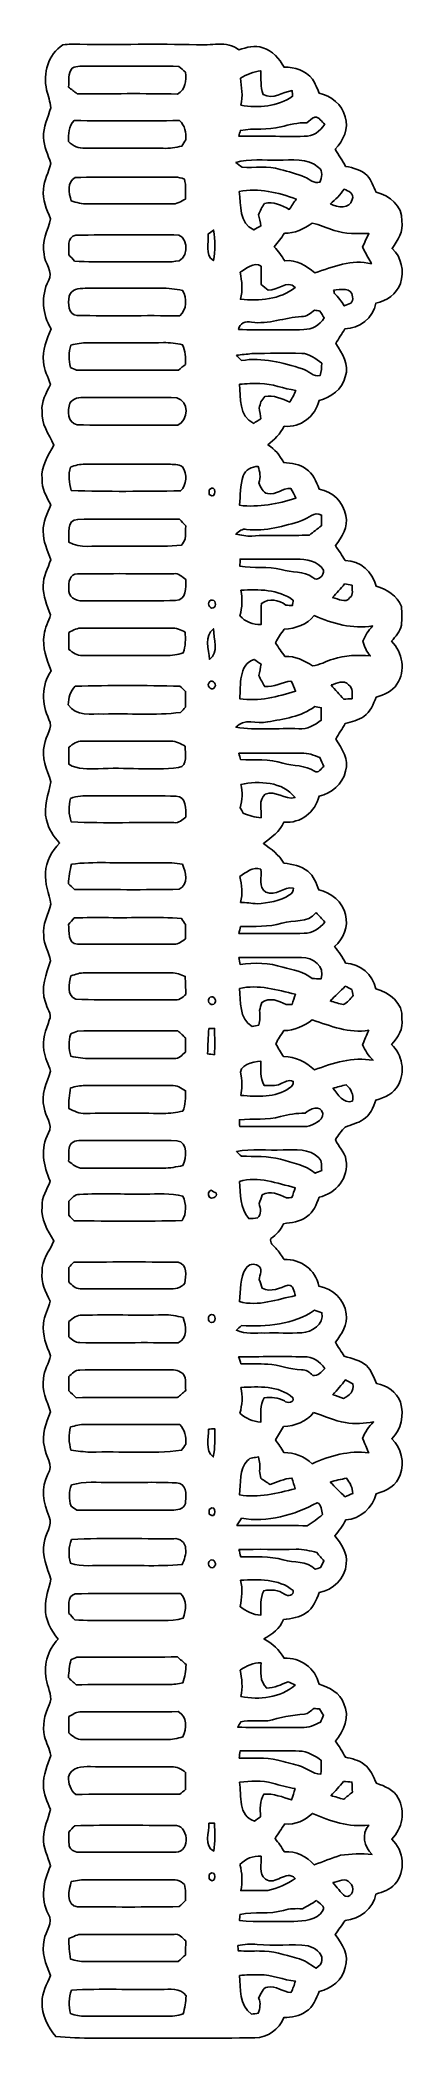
# Model space of a CAD drawing. Header units: centimetres. Extents: x -2.6 to 2.4, y -13.7 to 13.3.
import ezdxf

# ---------------------------------------------------------------- set-up
doc = ezdxf.new("R2010")
doc.units = ezdxf.units.CM
doc.header["$MEASUREMENT"] = 0
doc.layers.add('Camada 1', color=7, linetype='Continuous')

msp = doc.modelspace()

# ---------------------------------------------------------------- linework, layer by layer
at = {"layer": 'Camada 1', "color": 156}
for points, knots in [([(-2.27717, 13.27961), (-2.20169, 13.29477), (-2.12372, 13.28772), (-2.04681, 13.28913), (-2.04681, 13.28913), (-1.52152, 13.28349), (-0.99589, 13.29548), (-0.47059, 13.28314), (-0.47059, 13.28314), (-0.27869, 13.26515), (-0.05997, 13.34735), (0.10407, 13.21223), (0.10407, 13.21223), (0.20849, 13.24751), (0.32208, 13.2849), (0.43003, 13.2401), (0.43003, 13.2401), (0.56409, 13.20694), (0.65088, 13.09229), (0.7172, 12.97939), (0.7172, 12.97939), (0.86147, 12.98469), (1.00894, 12.93283), (1.10101, 12.81782), (1.10101, 12.81782), (1.13911, 12.7582), (1.16557, 12.69153), (1.19345, 12.62661), (1.19345, 12.62661), (1.35573, 12.58992), (1.50424, 12.47668), (1.5434, 12.30911), (1.5434, 12.30911), (1.6016, 12.14931), (1.51694, 11.98562), (1.41111, 11.86814), (1.41111, 11.86814), (1.45837, 11.79195), (1.50671, 11.71575), (1.5501, 11.63708), (1.5501, 11.63708), (1.65417, 11.61697), (1.766, 11.59191), (1.84326, 11.51325), (1.84326, 11.51325), (1.90112, 11.44869), (1.92899, 11.36508), (1.9632, 11.28676), (1.9632, 11.28676), (2.14558, 11.2462), (2.32268, 11.10262), (2.31281, 10.89977), (2.31281, 10.89977), (2.33503, 10.75795), (2.25777, 10.63554), (2.1791, 10.52617), (2.1791, 10.52617), (2.31245, 10.4087), (2.34314, 10.21891), (2.2941, 10.05381), (2.2941, 10.05381), (2.2426, 9.91129), (2.10538, 9.81816), (1.96108, 9.78781), (1.96108, 9.78781), (1.92334, 9.58638), (1.74166, 9.44597), (1.54023, 9.43751), (1.54023, 9.43751), (1.50071, 9.37153), (1.45555, 9.30909), (1.41887, 9.24136), (1.41887, 9.24136), (1.50176, 9.10836), (1.61008, 8.95597), (1.54374, 8.79157), (1.54374, 8.79157), (1.50812, 8.618), (1.3522, 8.51534), (1.19238, 8.46913), (1.19238, 8.46913), (1.14017, 8.25782), (0.94085, 8.09837), (0.71931, 8.12094), (0.71931, 8.12094), (0.66533, 8.02145), (0.58596, 7.93962), (0.49776, 7.86977), (0.49776, 7.86977), (0.59124, 7.8119), (0.66321, 7.72829), (0.71191, 7.62987), (0.71191, 7.62987), (0.81597, 7.62141), (0.92745, 7.6133), (1.01247, 7.5445), (1.01247, 7.5445), (1.11371, 7.487), (1.14935, 7.37093), (1.19415, 7.27109), (1.19415, 7.27109), (1.37617, 7.24076), (1.52223, 7.09365), (1.55468, 6.91303), (1.55468, 6.91303), (1.58962, 6.76134), (1.49965, 6.62164), (1.41181, 6.50699), (1.41181, 6.50699), (1.45732, 6.44102), (1.50176, 6.37399), (1.54515, 6.30624), (1.54515, 6.30624), (1.74941, 6.30449), (1.91769, 6.15173), (1.96249, 5.95665), (1.96249, 5.95665), (2.11454, 5.92242), (2.24401, 5.82719), (2.30928, 5.68395), (2.30928, 5.68395), (2.30998, 5.59964), (2.31527, 5.51461), (2.30645, 5.43031), (2.30645, 5.43031), (2.28811, 5.34492), (2.22603, 5.27897), (2.17311, 5.21263), (2.17311, 5.21263), (2.3248, 5.06482), (2.36714, 4.81117), (2.24649, 4.63267), (2.24649, 4.63267), (2.18475, 4.53319), (2.0701, 4.49297), (1.96568, 4.45523), (1.96568, 4.45523), (1.92405, 4.36138), (1.88806, 4.25414), (1.79704, 4.19664), (1.79704, 4.19664), (1.72295, 4.14372), (1.63335, 4.12184), (1.54622, 4.10138), (1.54622, 4.10138), (1.506, 4.02872), (1.45732, 3.96098), (1.41851, 3.88725), (1.41851, 3.88725), (1.50071, 3.76025), (1.60231, 3.61314), (1.54763, 3.45369), (1.54763, 3.45369), (1.51482, 3.27589), (1.35854, 3.16018), (1.19167, 3.11784), (1.19167, 3.11784), (1.14053, 2.90512), (0.9398, 2.74214), (0.71613, 2.76789), (0.71613, 2.76789), (0.65792, 2.64159), (0.54575, 2.55729), (0.43673, 2.47685), (0.43673, 2.47685), (0.54292, 2.40383), (0.6491, 2.32516), (0.71508, 2.21156), (0.71508, 2.21156), (0.82727, 2.19357), (0.94791, 2.17735), (1.03752, 2.10114), (1.03752, 2.10114), (1.12148, 2.04187), (1.15429, 1.94062), (1.18745, 1.84855), (1.18745, 1.84855), (1.35536, 1.81044), (1.512, 1.68875), (1.54975, 1.51482), (1.54975, 1.51482), (1.58996, 1.35643), (1.52259, 1.18816), (1.40053, 1.08444), (1.40053, 1.08444), (1.45803, 1.01494), (1.50917, 0.94014), (1.55046, 0.85936), (1.55046, 0.85936), (1.74766, 0.84632), (1.91876, 0.70838), (1.96037, 0.51293), (1.96037, 0.51293), (2.14277, 0.46107), (2.33327, 0.3182), (2.31281, 0.10724), (2.31281, 0.10724), (2.33469, -0.02786), (2.26094, -0.14569), (2.17382, -0.24058), (2.17382, -0.24058), (2.31916, -0.37923), (2.36007, -0.60959), (2.26659, -0.78775), (2.26659, -0.78775), (2.2038, -0.9024), (2.0828, -0.96166), (1.96179, -0.99447), (1.96179, -0.99447), (1.92263, -1.09185), (1.88382, -1.20227), (1.78859, -1.25871), (1.78859, -1.25871), (1.71414, -1.3081), (1.62489, -1.32503), (1.54374, -1.35854), (1.54374, -1.35854), (1.49472, -1.40935), (1.45167, -1.46578), (1.41534, -1.52646), (1.41534, -1.52646), (1.44463, -1.62453), (1.54622, -1.69262), (1.55397, -1.80162), (1.55397, -1.80162), (1.60338, -2.03763), (1.41887, -2.2606), (1.19274, -2.30752), (1.19274, -2.30752), (1.15393, -2.40524), (1.11512, -2.51213), (1.02305, -2.57315), (1.02305, -2.57315), (0.93451, -2.64266), (0.81808, -2.65253), (0.71049, -2.66593), (0.71049, -2.66593), (0.66852, -2.7453), (0.6177, -2.82187), (0.53728, -2.86773), (0.53728, -2.86773), (0.5221, -2.92593), (0.5669, -2.96228), (0.60642, -2.99649), (0.60642, -2.99649), (0.64628, -3.04587), (0.68297, -3.09738), (0.71895, -3.14995), (0.71895, -3.14995), (0.94085, -3.13972), (1.14723, -3.2907), (1.18991, -3.51155), (1.18991, -3.51155), (1.373, -3.54365), (1.53882, -3.69252), (1.55645, -3.88372), (1.55645, -3.88372), (1.58679, -4.03153), (1.49577, -4.15854), (1.41252, -4.27002), (1.41252, -4.27002), (1.44709, -4.33599), (1.49365, -4.39525), (1.53317, -4.45876), (1.53317, -4.45876), (1.63724, -4.48944), (1.75048, -4.51131), (1.83409, -4.58576), (1.83409, -4.58576), (1.89934, -4.65349), (1.93111, -4.74415), (1.97026, -4.82811), (1.97026, -4.82811), (2.1103, -4.85563), (2.2426, -4.94242), (2.29376, -5.0807), (2.29376, -5.0807), (2.34562, -5.25356), (2.30611, -5.44759), (2.17452, -5.5753), (2.17452, -5.5753), (2.31174, -5.6977), (2.34667, -5.89492), (2.29129, -6.06531), (2.29129, -6.06531), (2.24119, -6.20535), (2.1029, -6.28685), (1.96461, -6.31895), (1.96461, -6.31895), (1.91628, -6.5105), (1.75331, -6.65833), (1.55363, -6.67315), (1.55363, -6.67315), (1.51165, -6.75004), (1.4612, -6.82201), (1.40404, -6.88833), (1.40404, -6.88833), (1.49189, -6.99523), (1.58009, -7.12152), (1.55892, -7.26792), (1.55892, -7.26792), (1.54798, -7.46548), (1.38077, -7.6207), (1.19308, -7.65739), (1.19308, -7.65739), (1.1504, -7.75723), (1.11583, -7.874), (1.01528, -7.9315), (1.01528, -7.9315), (0.92779, -7.99853), (0.81421, -8.00276), (0.71013, -8.02252), (0.71013, -8.02252), (0.65933, -8.14351), (0.55562, -8.22218), (0.44414, -8.28428), (0.44414, -8.28428), (0.55845, -8.34319), (0.65617, -8.43104), (0.71649, -8.54569), (0.71649, -8.54569), (0.93591, -8.52664), (1.14477, -8.68115), (1.19062, -8.89706), (1.19062, -8.89706), (1.32891, -8.93974), (1.47637, -9.01206), (1.52576, -9.16023), (1.52576, -9.16023), (1.61395, -9.33379), (1.53034, -9.52958), (1.41323, -9.66611), (1.41323, -9.66611), (1.4619, -9.73561), (1.50636, -9.80756), (1.54763, -9.88201), (1.54763, -9.88201), (1.63512, -9.90458), (1.72861, -9.92222), (1.80162, -9.98007), (1.80162, -9.98007), (1.88806, -10.0404), (1.92405, -10.14448), (1.96708, -10.2362), (1.96708, -10.2362), (2.08033, -10.27535), (2.2052, -10.32228), (2.26377, -10.43586), (2.26377, -10.43586), (2.3622, -10.61578), (2.31775, -10.84896), (2.17557, -10.99361), (2.17557, -10.99361), (2.34209, -11.14495), (2.36926, -11.43034), (2.21721, -11.60039), (2.21721, -11.60039), (2.1537, -11.67835), (2.05246, -11.70445), (1.96215, -11.73692), (1.96215, -11.73692), (1.91947, -11.93482), (1.74554, -12.07769), (1.54481, -12.09145), (1.54481, -12.09145), (1.50106, -12.15565), (1.45591, -12.21916), (1.40935, -12.2816), (1.40935, -12.2816), (1.50424, -12.40649), (1.60197, -12.56383), (1.54586, -12.72645), (1.54586, -12.72645), (1.50812, -12.89719), (1.36031, -13.01537), (1.1945, -13.05102), (1.1945, -13.05102), (1.14935, -13.15013), (1.11478, -13.26656), (1.01389, -13.32442), (1.01389, -13.32442), (0.9292, -13.3932), (0.81738, -13.39673), (0.71402, -13.4059), (0.71402, -13.4059), (0.64735, -13.5643), (0.49564, -13.68036), (0.31996, -13.67895), (0.31996, -13.67895), (-0.23318, -13.68882), (-0.78705, -13.67966), (-1.34055, -13.68283), (-1.34055, -13.68283), (-1.68521, -13.67861), (-2.03093, -13.69589), (-2.37455, -13.66273), (-2.37455, -13.66273), (-2.47791, -13.52868), (-2.57174, -13.37203), (-2.55905, -13.196), (-2.55905, -13.196), (-2.56504, -13.06476), (-2.49061, -12.9533), (-2.44439, -12.83652), (-2.44439, -12.83652), (-2.51001, -12.68518), (-2.57527, -12.52255), (-2.53083, -12.35499), (-2.53083, -12.35499), (-2.51636, -12.2361), (-2.39747, -12.12179), (-2.4758, -12.00431), (-2.4758, -12.00431), (-2.58867, -11.79865), (-2.53894, -11.55664), (-2.4451, -11.35486), (-2.4451, -11.35486), (-2.47755, -11.22715), (-2.5541, -11.10721), (-2.53824, -10.97033), (-2.53824, -10.97033), (-2.54, -10.83627), (-2.47438, -10.71703), (-2.44439, -10.59074), (-2.44439, -10.59074), (-2.4899, -10.48702), (-2.54387, -10.38224), (-2.54141, -10.26583), (-2.54141, -10.26583), (-2.54599, -10.1226), (-2.48425, -9.99137), (-2.44193, -9.85838), (-2.44193, -9.85838), (-2.45674, -9.76948), (-2.50684, -9.69081), (-2.52482, -9.60296), (-2.52482, -9.60296), (-2.56117, -9.45902), (-2.52589, -9.30875), (-2.46591, -9.1768), (-2.46591, -9.1768), (-2.407, -9.07555), (-2.47896, -8.96691), (-2.49378, -8.86388), (-2.49378, -8.86388), (-2.55023, -8.66034), (-2.48742, -8.43738), (-2.34314, -8.28569), (-2.34314, -8.28569), (-2.44086, -8.16715), (-2.51812, -8.02286), (-2.51354, -7.86518), (-2.51354, -7.86518), (-2.52095, -7.73041), (-2.46415, -7.60552), (-2.44122, -7.47572), (-2.44122, -7.47572), (-2.48742, -7.3159), (-2.57069, -7.15539), (-2.53012, -6.98358), (-2.53012, -6.98358), (-2.52589, -6.86152), (-2.40558, -6.75181), (-2.46591, -6.6301), (-2.46591, -6.6301), (-2.54423, -6.44913), (-2.57844, -6.23464), (-2.47967, -6.05437), (-2.47967, -6.05437), (-2.39923, -5.93336), (-2.5167, -5.80989), (-2.52764, -5.68501), (-2.52764, -5.68501), (-2.57281, -5.52167), (-2.50225, -5.36256), (-2.44581, -5.21299), (-2.44581, -5.21299), (-2.49025, -5.06552), (-2.56962, -4.91949), (-2.53824, -4.75967), (-2.53824, -4.75967), (-2.53612, -4.64925), (-2.46308, -4.55789), (-2.44544, -4.45311), (-2.44544, -4.45311), (-2.49977, -4.31411), (-2.5608, -4.17054), (-2.54034, -4.01742), (-2.54034, -4.01742), (-2.53824, -3.90842), (-2.46698, -3.81706), (-2.44934, -3.71369), (-2.44934, -3.71369), (-2.51107, -3.58985), (-2.57951, -3.46109), (-2.55869, -3.31716), (-2.55869, -3.31716), (-2.56892, -3.1563), (-2.45285, -3.0353), (-2.39854, -2.8963), (-2.39854, -2.8963), (-2.48673, -2.75802), (-2.5781, -2.60772), (-2.55869, -2.43557), (-2.55869, -2.43557), (-2.57281, -2.30681), (-2.48849, -2.2038), (-2.44934, -2.08915), (-2.44934, -2.08915), (-2.5474, -1.88595), (-2.58092, -1.64606), (-2.47473, -1.43827), (-2.47473, -1.43827), (-2.39923, -1.32115), (-2.52306, -1.21391), (-2.53152, -1.09643), (-2.53152, -1.09643), (-2.57703, -0.92428), (-2.49836, -0.76164), (-2.4451, -0.60325), (-2.4451, -0.60325), (-2.47368, -0.50977), (-2.52377, -0.42228), (-2.53434, -0.32349), (-2.53434, -0.32349), (-2.55939, -0.18167), (-2.50789, -0.04268), (-2.46167, 0.0889), (-2.46167, 0.0889), (-2.42252, 0.17322), (-2.4966, 0.25152), (-2.51529, 0.3316), (-2.51529, 0.3316), (-2.58621, 0.52), (-2.50189, 0.71191), (-2.4451, 0.89041), (-2.4451, 0.89041), (-2.46732, 1.00646), (-2.53683, 1.11125), (-2.53787, 1.2326), (-2.53787, 1.2326), (-2.55693, 1.3836), (-2.47755, 1.51765), (-2.43945, 1.657), (-2.43945, 1.657), (-2.46308, 1.79916), (-2.52764, 1.93604), (-2.51283, 2.08314), (-2.51283, 2.08314), (-2.50754, 2.23697), (-2.42464, 2.37348), (-2.32304, 2.48391), (-2.32304, 2.48391), (-2.40242, 2.57457), (-2.47721, 2.67441), (-2.49836, 2.7961), (-2.49836, 2.7961), (-2.54811, 2.9711), (-2.47368, 3.14254), (-2.43945, 3.31187), (-2.43945, 3.31187), (-2.49307, 3.47345), (-2.57386, 3.64031), (-2.52694, 3.81528), (-2.52694, 3.81528), (-2.51777, 3.93276), (-2.39676, 4.0393), (-2.46661, 4.15642), (-2.46661, 4.15642), (-2.56433, 4.3635), (-2.57245, 4.61963), (-2.43733, 4.81224), (-2.43733, 4.81224), (-2.49731, 4.96639), (-2.55975, 5.13045), (-2.53259, 5.29907), (-2.53259, 5.29907), (-2.52482, 5.39608), (-2.46979, 5.47899), (-2.44403, 5.57035), (-2.44403, 5.57035), (-2.49132, 5.69736), (-2.55057, 5.82471), (-2.54282, 5.96406), (-2.54282, 5.96406), (-2.5474, 6.08999), (-2.47791, 6.199), (-2.44298, 6.31577), (-2.44298, 6.31577), (-2.48108, 6.44277), (-2.55093, 6.56412), (-2.54316, 6.70102), (-2.54316, 6.70102), (-2.55305, 6.82978), (-2.48673, 6.94195), (-2.44228, 7.05696), (-2.44228, 7.05696), (-2.49344, 7.16986), (-2.57386, 7.27816), (-2.55905, 7.40903), (-2.55905, 7.40903), (-2.5788, 7.58119), (-2.47614, 7.72512), (-2.39888, 7.86799), (-2.39888, 7.86799), (-2.46661, 8.0144), (-2.57703, 8.15445), (-2.55905, 8.32555), (-2.55905, 8.32555), (-2.57527, 8.4582), (-2.50048, 8.57144), (-2.44792, 8.68609), (-2.44792, 8.68609), (-2.47509, 8.78945), (-2.53753, 8.8833), (-2.54141, 8.9923), (-2.54141, 8.9923), (-2.55447, 9.14893), (-2.4966, 9.29781), (-2.43733, 9.43927), (-2.43733, 9.43927), (-2.55798, 9.634), (-2.57703, 9.88341), (-2.47473, 10.09015), (-2.47473, 10.09015), (-2.39747, 10.21221), (-2.52942, 10.32439), (-2.53259, 10.44963), (-2.53259, 10.44963), (-2.56857, 10.61755), (-2.48038, 10.77136), (-2.44615, 10.92941), (-2.44615, 10.92941), (-2.49765, 11.05569), (-2.55975, 11.18693), (-2.53858, 11.32769), (-2.53858, 11.32769), (-2.53223, 11.4508), (-2.47015, 11.55981), (-2.44016, 11.67694), (-2.44016, 11.67694), (-2.47614, 11.79336), (-2.53787, 11.90448), (-2.53929, 12.02936), (-2.53929, 12.02936), (-2.54776, 12.17012), (-2.48179, 12.29747), (-2.44086, 12.428), (-2.44086, 12.428), (-2.44581, 12.51231), (-2.48284, 12.59098), (-2.49802, 12.67354), (-2.49802, 12.67354), (-2.54987, 12.89438), (-2.47685, 13.15613), (-2.27717, 13.27961)], [0, 0, 0, 0, 0.00606061, 0.00606061, 0.00606061, 0.00606061, 0.01212121, 0.01212121, 0.01212121, 0.01212121, 0.01818182, 0.01818182, 0.01818182, 0.01818182, 0.02424242, 0.02424242, 0.02424242, 0.02424242, 0.03030303, 0.03030303, 0.03030303, 0.03030303, 0.03636364, 0.03636364, 0.03636364, 0.03636364, 0.04242424, 0.04242424, 0.04242424, 0.04242424, 0.04848485, 0.04848485, 0.04848485, 0.04848485, 0.05454545, 0.05454545, 0.05454545, 0.05454545, 0.06060606, 0.06060606, 0.06060606, 0.06060606, 0.06666667, 0.06666667, 0.06666667, 0.06666667, 0.07272727, 0.07272727, 0.07272727, 0.07272727, 0.07878788, 0.07878788, 0.07878788, 0.07878788, 0.08484848, 0.08484848, 0.08484848, 0.08484848, 0.09090909, 0.09090909, 0.09090909, 0.09090909, 0.0969697, 0.0969697, 0.0969697, 0.0969697, 0.1030303, 0.1030303, 0.1030303, 0.1030303, 0.10909091, 0.10909091, 0.10909091, 0.10909091, 0.11515152, 0.11515152, 0.11515152, 0.11515152, 0.12121212, 0.12121212, 0.12121212, 0.12121212, 0.12727273, 0.12727273, 0.12727273, 0.12727273, 0.13333333, 0.13333333, 0.13333333, 0.13333333, 0.13939394, 0.13939394, 0.13939394, 0.13939394, 0.14545455, 0.14545455, 0.14545455, 0.14545455, 0.15151515, 0.15151515, 0.15151515, 0.15151515, 0.15757576, 0.15757576, 0.15757576, 0.15757576, 0.16363636, 0.16363636, 0.16363636, 0.16363636, 0.16969697, 0.16969697, 0.16969697, 0.16969697, 0.17575758, 0.17575758, 0.17575758, 0.17575758, 0.18181818, 0.18181818, 0.18181818, 0.18181818, 0.18787879, 0.18787879, 0.18787879, 0.18787879, 0.19393939, 0.19393939, 0.19393939, 0.19393939, 0.2, 0.2, 0.2, 0.2, 0.20606061, 0.20606061, 0.20606061, 0.20606061, 0.21212121, 0.21212121, 0.21212121, 0.21212121, 0.21818182, 0.21818182, 0.21818182, 0.21818182, 0.22424242, 0.22424242, 0.22424242, 0.22424242, 0.23030303, 0.23030303, 0.23030303, 0.23030303, 0.23636364, 0.23636364, 0.23636364, 0.23636364, 0.24242424, 0.24242424, 0.24242424, 0.24242424, 0.24848485, 0.24848485, 0.24848485, 0.24848485, 0.25454545, 0.25454545, 0.25454545, 0.25454545, 0.26060606, 0.26060606, 0.26060606, 0.26060606, 0.26666667, 0.26666667, 0.26666667, 0.26666667, 0.27272727, 0.27272727, 0.27272727, 0.27272727, 0.27878788, 0.27878788, 0.27878788, 0.27878788, 0.28484848, 0.28484848, 0.28484848, 0.28484848, 0.29090909, 0.29090909, 0.29090909, 0.29090909, 0.2969697, 0.2969697, 0.2969697, 0.2969697, 0.3030303, 0.3030303, 0.3030303, 0.3030303, 0.30909091, 0.30909091, 0.30909091, 0.30909091, 0.31515152, 0.31515152, 0.31515152, 0.31515152, 0.32121212, 0.32121212, 0.32121212, 0.32121212, 0.32727273, 0.32727273, 0.32727273, 0.32727273, 0.33333333, 0.33333333, 0.33333333, 0.33333333, 0.33939394, 0.33939394, 0.33939394, 0.33939394, 0.34545455, 0.34545455, 0.34545455, 0.34545455, 0.35151515, 0.35151515, 0.35151515, 0.35151515, 0.35757576, 0.35757576, 0.35757576, 0.35757576, 0.36363636, 0.36363636, 0.36363636, 0.36363636, 0.36969697, 0.36969697, 0.36969697, 0.36969697, 0.37575758, 0.37575758, 0.37575758, 0.37575758, 0.38181818, 0.38181818, 0.38181818, 0.38181818, 0.38787879, 0.38787879, 0.38787879, 0.38787879, 0.39393939, 0.39393939, 0.39393939, 0.39393939, 0.4, 0.4, 0.4, 0.4, 0.40606061, 0.40606061, 0.40606061, 0.40606061, 0.41212121, 0.41212121, 0.41212121, 0.41212121, 0.41818182, 0.41818182, 0.41818182, 0.41818182, 0.42424242, 0.42424242, 0.42424242, 0.42424242, 0.43030303, 0.43030303, 0.43030303, 0.43030303, 0.43636364, 0.43636364, 0.43636364, 0.43636364, 0.44242424, 0.44242424, 0.44242424, 0.44242424, 0.44848485, 0.44848485, 0.44848485, 0.44848485, 0.45454545, 0.45454545, 0.45454545, 0.45454545, 0.46060606, 0.46060606, 0.46060606, 0.46060606, 0.46666667, 0.46666667, 0.46666667, 0.46666667, 0.47272727, 0.47272727, 0.47272727, 0.47272727, 0.47878788, 0.47878788, 0.47878788, 0.47878788, 0.48484848, 0.48484848, 0.48484848, 0.48484848, 0.49090909, 0.49090909, 0.49090909, 0.49090909, 0.4969697, 0.4969697, 0.4969697, 0.4969697, 0.5030303, 0.5030303, 0.5030303, 0.5030303, 0.50909091, 0.50909091, 0.50909091, 0.50909091, 0.51515152, 0.51515152, 0.51515152, 0.51515152, 0.52121212, 0.52121212, 0.52121212, 0.52121212, 0.52727273, 0.52727273, 0.52727273, 0.52727273, 0.53333333, 0.53333333, 0.53333333, 0.53333333, 0.53939394, 0.53939394, 0.53939394, 0.53939394, 0.54545455, 0.54545455, 0.54545455, 0.54545455, 0.55151515, 0.55151515, 0.55151515, 0.55151515, 0.55757576, 0.55757576, 0.55757576, 0.55757576, 0.56363636, 0.56363636, 0.56363636, 0.56363636, 0.56969697, 0.56969697, 0.56969697, 0.56969697, 0.57575758, 0.57575758, 0.57575758, 0.57575758, 0.58181818, 0.58181818, 0.58181818, 0.58181818, 0.58787879, 0.58787879, 0.58787879, 0.58787879, 0.59393939, 0.59393939, 0.59393939, 0.59393939, 0.6, 0.6, 0.6, 0.6, 0.60606061, 0.60606061, 0.60606061, 0.60606061, 0.61212121, 0.61212121, 0.61212121, 0.61212121, 0.61818182, 0.61818182, 0.61818182, 0.61818182, 0.62424242, 0.62424242, 0.62424242, 0.62424242, 0.63030303, 0.63030303, 0.63030303, 0.63030303, 0.63636364, 0.63636364, 0.63636364, 0.63636364, 0.64242424, 0.64242424, 0.64242424, 0.64242424, 0.64848485, 0.64848485, 0.64848485, 0.64848485, 0.65454545, 0.65454545, 0.65454545, 0.65454545, 0.66060606, 0.66060606, 0.66060606, 0.66060606, 0.66666667, 0.66666667, 0.66666667, 0.66666667, 0.67272727, 0.67272727, 0.67272727, 0.67272727, 0.67878788, 0.67878788, 0.67878788, 0.67878788, 0.68484848, 0.68484848, 0.68484848, 0.68484848, 0.69090909, 0.69090909, 0.69090909, 0.69090909, 0.6969697, 0.6969697, 0.6969697, 0.6969697, 0.7030303, 0.7030303, 0.7030303, 0.7030303, 0.70909091, 0.70909091, 0.70909091, 0.70909091, 0.71515152, 0.71515152, 0.71515152, 0.71515152, 0.72121212, 0.72121212, 0.72121212, 0.72121212, 0.72727273, 0.72727273, 0.72727273, 0.72727273, 0.73333333, 0.73333333, 0.73333333, 0.73333333, 0.73939394, 0.73939394, 0.73939394, 0.73939394, 0.74545455, 0.74545455, 0.74545455, 0.74545455, 0.75151515, 0.75151515, 0.75151515, 0.75151515, 0.75757576, 0.75757576, 0.75757576, 0.75757576, 0.76363636, 0.76363636, 0.76363636, 0.76363636, 0.76969697, 0.76969697, 0.76969697, 0.76969697, 0.77575758, 0.77575758, 0.77575758, 0.77575758, 0.78181818, 0.78181818, 0.78181818, 0.78181818, 0.78787879, 0.78787879, 0.78787879, 0.78787879, 0.79393939, 0.79393939, 0.79393939, 0.79393939, 0.8, 0.8, 0.8, 0.8, 0.80606061, 0.80606061, 0.80606061, 0.80606061, 0.81212121, 0.81212121, 0.81212121, 0.81212121, 0.81818182, 0.81818182, 0.81818182, 0.81818182, 0.82424242, 0.82424242, 0.82424242, 0.82424242, 0.83030303, 0.83030303, 0.83030303, 0.83030303, 0.83636364, 0.83636364, 0.83636364, 0.83636364, 0.84242424, 0.84242424, 0.84242424, 0.84242424, 0.84848485, 0.84848485, 0.84848485, 0.84848485, 0.85454545, 0.85454545, 0.85454545, 0.85454545, 0.86060606, 0.86060606, 0.86060606, 0.86060606, 0.86666667, 0.86666667, 0.86666667, 0.86666667, 0.87272727, 0.87272727, 0.87272727, 0.87272727, 0.87878788, 0.87878788, 0.87878788, 0.87878788, 0.88484848, 0.88484848, 0.88484848, 0.88484848, 0.89090909, 0.89090909, 0.89090909, 0.89090909, 0.8969697, 0.8969697, 0.8969697, 0.8969697, 0.9030303, 0.9030303, 0.9030303, 0.9030303, 0.90909091, 0.90909091, 0.90909091, 0.90909091, 0.91515152, 0.91515152, 0.91515152, 0.91515152, 0.92121212, 0.92121212, 0.92121212, 0.92121212, 0.92727273, 0.92727273, 0.92727273, 0.92727273, 0.93333333, 0.93333333, 0.93333333, 0.93333333, 0.93939394, 0.93939394, 0.93939394, 0.93939394, 0.94545455, 0.94545455, 0.94545455, 0.94545455, 0.95151515, 0.95151515, 0.95151515, 0.95151515, 0.95757576, 0.95757576, 0.95757576, 0.95757576, 0.96363636, 0.96363636, 0.96363636, 0.96363636, 0.96969697, 0.96969697, 0.96969697, 0.96969697, 0.97575758, 0.97575758, 0.97575758, 0.97575758, 0.98181818, 0.98181818, 0.98181818, 0.98181818, 0.98787879, 0.98787879, 0.98787879, 0.98787879, 1, 1, 1, 1]), ([(-2.15229, 12.96811), (-2.15229, 12.96811), (-2.15229, 12.96811), (-2.15229, 12.96811), (-2.15229, 12.96811), (-2.21121, 12.89508), (-2.19357, 12.79666), (-2.20169, 12.70987), (-2.20169, 12.70987), (-2.16322, 12.67918), (-2.12407, 12.64884), (-2.08455, 12.61921), (-2.08455, 12.61921), (-1.63194, 12.61956), (-1.17897, 12.62486), (-0.72636, 12.61638), (-0.72636, 12.61638), (-0.61419, 12.6746), (-0.60571, 12.79771), (-0.61806, 12.9106), (-0.61806, 12.9106), (-0.64769, 12.93706), (-0.67697, 12.96387), (-0.70626, 12.99068), (-0.70626, 12.99068), (-1.1176, 12.99562), (-1.52893, 12.99033), (-1.94027, 12.99386), (-1.94027, 12.99386), (-2.01153, 12.9928), (-2.08562, 12.99703), (-2.15229, 12.96811)], [0, 0, 0, 0, 0.11111111, 0.11111111, 0.11111111, 0.11111111, 0.22222222, 0.22222222, 0.22222222, 0.22222222, 0.33333333, 0.33333333, 0.33333333, 0.33333333, 0.44444444, 0.44444444, 0.44444444, 0.44444444, 0.55555556, 0.55555556, 0.55555556, 0.55555556, 0.66666667, 0.66666667, 0.66666667, 0.66666667, 0.77777778, 0.77777778, 0.77777778, 0.77777778, 1, 1, 1, 1]), ([(0.12559, 12.83264), (0.12559, 12.83264), (0.12559, 12.83264), (0.12559, 12.83264), (0.12559, 12.83264), (0.1397, 12.71058), (0.1644, 12.58782), (0.13263, 12.46575), (0.13263, 12.46575), (0.37041, 12.42201), (0.62934, 12.4467), (0.83255, 12.58605), (0.83255, 12.58605), (0.83149, 12.6051), (0.82902, 12.64355), (0.82797, 12.6626), (0.82797, 12.6626), (0.69391, 12.64284), (0.56902, 12.53455), (0.43285, 12.60968), (0.43285, 12.60968), (0.39652, 12.71375), (0.40604, 12.82382), (0.40111, 12.93213), (0.40111, 12.93213), (0.30409, 12.91449), (0.21166, 12.87955), (0.12559, 12.83264)], [0, 0, 0, 0, 0.125, 0.125, 0.125, 0.125, 0.25, 0.25, 0.25, 0.25, 0.375, 0.375, 0.375, 0.375, 0.5, 0.5, 0.5, 0.5, 0.625, 0.625, 0.625, 0.625, 0.75, 0.75, 0.75, 0.75, 1, 1, 1, 1]), ([(-2.20132, 11.97362), (-2.20132, 11.97362), (-2.20132, 11.97362), (-2.20132, 11.97362), (-2.20132, 11.97362), (-2.14277, 11.91224), (-2.06304, 11.87873), (-1.97731, 11.88295), (-1.97731, 11.88295), (-1.62418, 11.88085), (-1.27105, 11.88437), (-0.91792, 11.88155), (-0.91792, 11.88155), (-0.83326, 11.87943), (-0.74894, 11.89354), (-0.6664, 11.91259), (-0.6664, 11.91259), (-0.6491, 11.94117), (-0.63146, 11.96975), (-0.61348, 11.99832), (-0.61348, 11.99832), (-0.60571, 12.09498), (-0.62476, 12.18847), (-0.69849, 12.25655), (-0.69849, 12.25655), (-1.17439, 12.25408), (-1.64994, 12.25444), (-2.12548, 12.2562), (-2.12548, 12.2562), (-2.2031, 12.18035), (-2.20132, 12.07417), (-2.20132, 11.97362)], [0, 0, 0, 0, 0.11111111, 0.11111111, 0.11111111, 0.11111111, 0.22222222, 0.22222222, 0.22222222, 0.22222222, 0.33333333, 0.33333333, 0.33333333, 0.33333333, 0.44444444, 0.44444444, 0.44444444, 0.44444444, 0.55555556, 0.55555556, 0.55555556, 0.55555556, 0.66666667, 0.66666667, 0.66666667, 0.66666667, 0.77777778, 0.77777778, 0.77777778, 0.77777778, 1, 1, 1, 1]), ([(1.02517, 12.22833), (1.02517, 12.22833), (1.02517, 12.22833), (1.02517, 12.22833), (1.02517, 12.22833), (0.90523, 12.22903), (0.78846, 12.20434), (0.6738, 12.17189), (0.6738, 12.17189), (0.49494, 12.12144), (0.30692, 12.15918), (0.12593, 12.12355), (0.12593, 12.12355), (0.12064, 12.10415), (0.11007, 12.06605), (0.10442, 12.047), (0.10442, 12.047), (0.40004, 12.05264), (0.69603, 12.03677), (0.9913, 12.04488), (0.9913, 12.04488), (1.10949, 12.03854), (1.20721, 12.11262), (1.26894, 12.20716), (1.26894, 12.20716), (1.2259, 12.24033), (1.1952, 12.30665), (1.13312, 12.30347), (1.13312, 12.30347), (1.0922, 12.28619), (1.06009, 12.25408), (1.02517, 12.22833)], [0, 0, 0, 0, 0.11111111, 0.11111111, 0.11111111, 0.11111111, 0.22222222, 0.22222222, 0.22222222, 0.22222222, 0.33333333, 0.33333333, 0.33333333, 0.33333333, 0.44444444, 0.44444444, 0.44444444, 0.44444444, 0.55555556, 0.55555556, 0.55555556, 0.55555556, 0.66666667, 0.66666667, 0.66666667, 0.66666667, 0.77777778, 0.77777778, 0.77777778, 0.77777778, 1, 1, 1, 1]), ([(0.06278, 11.68823), (0.06278, 11.68823), (0.06278, 11.68823), (0.06278, 11.68823), (0.06278, 11.68823), (0.08431, 11.67306), (0.12734, 11.64272), (0.14887, 11.6279), (0.14887, 11.6279), (0.32032, 11.61308), (0.49671, 11.64695), (0.66462, 11.59686), (0.66462, 11.59686), (0.77576, 11.56441), (0.89005, 11.54007), (0.99659, 11.4935), (0.99659, 11.4935), (1.06362, 11.46563), (1.12289, 11.39965), (1.2019, 11.42188), (1.2019, 11.42188), (1.23189, 11.48362), (1.24777, 11.57534), (1.18463, 11.62155), (1.18463, 11.62155), (1.03645, 11.7616), (0.8202, 11.71645), (0.63605, 11.72316), (0.63605, 11.72316), (0.44484, 11.71469), (0.24799, 11.74855), (0.06278, 11.68823)], [0, 0, 0, 0, 0.11111111, 0.11111111, 0.11111111, 0.11111111, 0.22222222, 0.22222222, 0.22222222, 0.22222222, 0.33333333, 0.33333333, 0.33333333, 0.33333333, 0.44444444, 0.44444444, 0.44444444, 0.44444444, 0.55555556, 0.55555556, 0.55555556, 0.55555556, 0.66666667, 0.66666667, 0.66666667, 0.66666667, 0.77777778, 0.77777778, 0.77777778, 0.77777778, 1, 1, 1, 1]), ([(-2.1096, 11.48679), (-2.1096, 11.48679), (-2.1096, 11.48679), (-2.1096, 11.48679), (-2.1096, 11.48679), (-2.22708, 11.42823), (-2.19779, 11.27372), (-2.16393, 11.1707), (-2.16393, 11.1707), (-2.09232, 11.14777), (-2.01824, 11.12625), (-1.94168, 11.12978), (-1.94168, 11.12978), (-1.56527, 11.13049), (-1.1885, 11.13013), (-0.81173, 11.12978), (-0.81173, 11.12978), (-0.73942, 11.12202), (-0.67663, 11.16223), (-0.61595, 11.1954), (-0.61595, 11.1954), (-0.61982, 11.28465), (-0.60501, 11.37743), (-0.63287, 11.46386), (-0.63287, 11.46386), (-0.71013, 11.50302), (-0.79974, 11.48961), (-0.88299, 11.49279), (-0.88299, 11.49279), (-1.29151, 11.48715), (-1.7011, 11.49949), (-2.1096, 11.48679)], [0, 0, 0, 0, 0.11111111, 0.11111111, 0.11111111, 0.11111111, 0.22222222, 0.22222222, 0.22222222, 0.22222222, 0.33333333, 0.33333333, 0.33333333, 0.33333333, 0.44444444, 0.44444444, 0.44444444, 0.44444444, 0.55555556, 0.55555556, 0.55555556, 0.55555556, 0.66666667, 0.66666667, 0.66666667, 0.66666667, 0.77777778, 0.77777778, 0.77777778, 0.77777778, 1, 1, 1, 1]), ([(0.11112, 11.29594), (0.11112, 11.29594), (0.11112, 11.29594), (0.11112, 11.29594), (0.11112, 11.29594), (0.13687, 11.11426), (0.103, 10.86626), (0.30585, 10.777), (0.30585, 10.777), (0.3383, 10.7957), (0.37112, 10.8144), (0.40393, 10.8331), (0.40393, 10.8331), (0.39404, 10.88319), (0.38417, 10.93328), (0.37287, 10.98303), (0.37287, 10.98303), (0.39687, 11.03524), (0.41556, 11.09097), (0.45437, 11.13437), (0.45437, 11.13437), (0.57326, 11.17105), (0.68438, 11.10544), (0.78809, 11.05605), (0.78809, 11.05605), (0.8202, 11.10191), (0.8509, 11.14848), (0.88159, 11.19575), (0.88159, 11.19575), (0.6357, 11.28254), (0.37253, 11.35238), (0.11112, 11.29594)], [0, 0, 0, 0, 0.11111111, 0.11111111, 0.11111111, 0.11111111, 0.22222222, 0.22222222, 0.22222222, 0.22222222, 0.33333333, 0.33333333, 0.33333333, 0.33333333, 0.44444444, 0.44444444, 0.44444444, 0.44444444, 0.55555556, 0.55555556, 0.55555556, 0.55555556, 0.66666667, 0.66666667, 0.66666667, 0.66666667, 0.77777778, 0.77777778, 0.77777778, 0.77777778, 1, 1, 1, 1]), ([(1.34408, 11.13084), (1.34408, 11.13084), (1.34408, 11.13084), (1.34408, 11.13084), (1.34408, 11.13084), (1.44039, 11.08145), (1.60619, 11.05393), (1.64007, 11.19011), (1.64007, 11.19011), (1.67181, 11.27195), (1.59278, 11.30546), (1.53034, 11.32733), (1.53034, 11.32733), (1.47708, 11.25396), (1.41393, 11.18834), (1.34408, 11.13084)], [0, 0, 0, 0, 0.2, 0.2, 0.2, 0.2, 0.4, 0.4, 0.4, 0.4, 0.6, 0.6, 0.6, 0.6, 1, 1, 1, 1]), ([(0.72143, 10.73432), (0.72143, 10.73432), (0.72143, 10.73432), (0.72143, 10.73432), (0.72143, 10.73432), (0.68014, 10.6687), (0.63429, 10.60661), (0.5842, 10.54805), (0.5842, 10.54805), (0.63712, 10.48948), (0.68438, 10.42599), (0.72672, 10.35897), (0.72672, 10.35897), (0.88618, 10.38154), (1.01528, 10.29017), (1.13276, 10.19704), (1.13276, 10.19704), (1.379, 10.27606), (1.63688, 10.38754), (1.90041, 10.31945), (1.90041, 10.31945), (1.89547, 10.3311), (1.88524, 10.35473), (1.87995, 10.36637), (1.87995, 10.36637), (1.84221, 10.42317), (1.80974, 10.48349), (1.77977, 10.54452), (1.77977, 10.54452), (1.80764, 10.60626), (1.83585, 10.66834), (1.86584, 10.72938), (1.86584, 10.72938), (1.7085, 10.72797), (1.54657, 10.71879), (1.39593, 10.77136), (1.39593, 10.77136), (1.29504, 10.79853), (1.20227, 10.85567), (1.09819, 10.86802), (1.09819, 10.86802), (0.9846, 10.79323), (0.86218, 10.7255), (0.72143, 10.73432)], [0, 0, 0, 0, 0.08333333, 0.08333333, 0.08333333, 0.08333333, 0.16666667, 0.16666667, 0.16666667, 0.16666667, 0.25, 0.25, 0.25, 0.25, 0.33333333, 0.33333333, 0.33333333, 0.33333333, 0.41666667, 0.41666667, 0.41666667, 0.41666667, 0.5, 0.5, 0.5, 0.5, 0.58333333, 0.58333333, 0.58333333, 0.58333333, 0.66666667, 0.66666667, 0.66666667, 0.66666667, 0.75, 0.75, 0.75, 0.75, 0.83333333, 0.83333333, 0.83333333, 0.83333333, 1, 1, 1, 1]), ([(-2.10255, 10.70539), (-2.10255, 10.70539), (-2.10255, 10.70539), (-2.10255, 10.70539), (-2.10255, 10.70539), (-2.22849, 10.68211), (-2.19321, 10.53394), (-2.19709, 10.44222), (-2.19709, 10.44222), (-2.1717, 10.41293), (-2.14595, 10.38365), (-2.12019, 10.35402), (-2.12019, 10.35402), (-1.77765, 10.3378), (-1.43474, 10.35084), (-1.09185, 10.34661), (-1.09185, 10.34661), (-0.96273, 10.35015), (-0.83114, 10.33426), (-0.70343, 10.36108), (-0.70343, 10.36108), (-0.55738, 10.42528), (-0.58208, 10.74314), (-0.77399, 10.70997), (-0.77399, 10.70997), (-1.21673, 10.70715), (-1.66017, 10.71597), (-2.10255, 10.70539)], [0, 0, 0, 0, 0.125, 0.125, 0.125, 0.125, 0.25, 0.25, 0.25, 0.25, 0.375, 0.375, 0.375, 0.375, 0.5, 0.5, 0.5, 0.5, 0.625, 0.625, 0.625, 0.625, 0.75, 0.75, 0.75, 0.75, 1, 1, 1, 1]), ([(-0.31114, 10.72268), (-0.31114, 10.72268), (-0.31114, 10.72268), (-0.31114, 10.72268), (-0.31114, 10.72268), (-0.29632, 10.60238), (-0.3623, 10.44504), (-0.24024, 10.36284), (-0.24024, 10.36284), (-0.21201, 10.49867), (-0.21519, 10.63872), (-0.23636, 10.77488), (-0.23636, 10.77488), (-0.26141, 10.7576), (-0.28645, 10.73996), (-0.31114, 10.72268)], [0, 0, 0, 0, 0.2, 0.2, 0.2, 0.2, 0.4, 0.4, 0.4, 0.4, 0.6, 0.6, 0.6, 0.6, 1, 1, 1, 1]), ([(0.121, 10.20409), (0.121, 10.20409), (0.121, 10.20409), (0.121, 10.20409), (0.121, 10.20409), (0.14676, 10.08345), (0.16262, 9.96032), (0.12664, 9.83932), (0.12664, 9.83932), (0.38206, 9.81604), (0.66111, 9.83297), (0.86924, 10.00089), (0.86924, 10.00089), (0.75247, 10.10637), (0.63183, 9.95538), (0.50236, 9.96209), (0.50236, 9.96209), (0.47871, 9.98113), (0.4318, 10.01924), (0.40852, 10.03829), (0.40852, 10.03829), (0.40252, 10.12119), (0.40957, 10.20409), (0.40534, 10.287), (0.40534, 10.287), (0.30973, 10.3519), (0.20284, 10.25207), (0.121, 10.20409)], [0, 0, 0, 0, 0.125, 0.125, 0.125, 0.125, 0.25, 0.25, 0.25, 0.25, 0.375, 0.375, 0.375, 0.375, 0.5, 0.5, 0.5, 0.5, 0.625, 0.625, 0.625, 0.625, 0.75, 0.75, 0.75, 0.75, 1, 1, 1, 1]), ([(1.38747, 9.96173), (1.38747, 9.96173), (1.38747, 9.96173), (1.38747, 9.96173), (1.38747, 9.96173), (1.39064, 9.95115), (1.397, 9.92963), (1.39982, 9.91869), (1.39982, 9.91869), (1.45133, 9.8686), (1.49506, 9.8118), (1.53246, 9.75042), (1.53246, 9.75042), (1.59137, 9.77018), (1.66792, 9.79311), (1.64499, 9.87248), (1.64499, 9.87248), (1.63759, 10.00794), (1.47742, 9.97126), (1.38747, 9.96173)], [0, 0, 0, 0, 0.16666667, 0.16666667, 0.16666667, 0.16666667, 0.33333333, 0.33333333, 0.33333333, 0.33333333, 0.5, 0.5, 0.5, 0.5, 0.66666667, 0.66666667, 0.66666667, 0.66666667, 1, 1, 1, 1]), ([(-2.19251, 9.88025), (-2.19251, 9.88025), (-2.19251, 9.88025), (-2.19251, 9.88025), (-2.19251, 9.88025), (-2.20768, 9.78605), (-2.21051, 9.634), (-2.08597, 9.61989), (-2.08597, 9.61989), (-1.62277, 9.61284), (-1.15958, 9.62166), (-0.69639, 9.61566), (-0.69639, 9.61566), (-0.59513, 9.70526), (-0.59831, 9.84778), (-0.65617, 9.96032), (-0.65617, 9.96032), (-0.75423, 9.97726), (-0.85302, 9.99207), (-0.9525, 9.99031), (-0.9525, 9.99031), (-1.29433, 9.98784), (-1.63617, 9.99066), (-1.97801, 9.98925), (-1.97801, 9.98925), (-2.05916, 9.98537), (-2.16992, 9.97761), (-2.19251, 9.88025)], [0, 0, 0, 0, 0.125, 0.125, 0.125, 0.125, 0.25, 0.25, 0.25, 0.25, 0.375, 0.375, 0.375, 0.375, 0.5, 0.5, 0.5, 0.5, 0.625, 0.625, 0.625, 0.625, 0.75, 0.75, 0.75, 0.75, 1, 1, 1, 1]), ([(0.95391, 9.60472), (0.95391, 9.60472), (0.95391, 9.60472), (0.95391, 9.60472), (0.95391, 9.60472), (0.72672, 9.59414), (0.50587, 9.49713), (0.27622, 9.52958), (0.27622, 9.52958), (0.20143, 9.54617), (0.10724, 9.51794), (0.10125, 9.42975), (0.10125, 9.42975), (0.39475, 9.42445), (0.68932, 9.42057), (0.98283, 9.42975), (0.98283, 9.42975), (1.09784, 9.43115), (1.19768, 9.49254), (1.26118, 9.58673), (1.26118, 9.58673), (1.2467, 9.61001), (1.21813, 9.65693), (1.20368, 9.68021), (1.20368, 9.68021), (1.18568, 9.68339), (1.14935, 9.68903), (1.13135, 9.69186), (1.13135, 9.69186), (1.07667, 9.65481), (1.02481, 9.60119), (0.95391, 9.60472)], [0, 0, 0, 0, 0.11111111, 0.11111111, 0.11111111, 0.11111111, 0.22222222, 0.22222222, 0.22222222, 0.22222222, 0.33333333, 0.33333333, 0.33333333, 0.33333333, 0.44444444, 0.44444444, 0.44444444, 0.44444444, 0.55555556, 0.55555556, 0.55555556, 0.55555556, 0.66666667, 0.66666667, 0.66666667, 0.66666667, 0.77777778, 0.77777778, 0.77777778, 0.77777778, 1, 1, 1, 1]), ([(-2.16853, 9.22019), (-2.16853, 9.22019), (-2.16853, 9.22019), (-2.16853, 9.22019), (-2.16853, 9.22019), (-2.20239, 9.12177), (-2.20132, 9.017), (-2.17346, 8.91751), (-2.17346, 8.91751), (-2.15299, 8.90763), (-2.11208, 8.88858), (-2.09161, 8.8787), (-2.09161, 8.8787), (-1.6323, 8.88188), (-1.17298, 8.87694), (-0.71332, 8.88153), (-0.71332, 8.88153), (-0.68192, 8.90728), (-0.64981, 8.93303), (-0.6177, 8.95879), (-0.6177, 8.95879), (-0.61312, 9.04945), (-0.61841, 9.14082), (-0.65617, 9.22478), (-0.65617, 9.22478), (-0.74259, 9.2403), (-0.82973, 9.25476), (-0.91756, 9.25265), (-0.91756, 9.25265), (-1.25871, 9.25089), (-1.59948, 9.25159), (-1.94062, 9.2523), (-1.94062, 9.2523), (-2.01789, 9.25371), (-2.09337, 9.23607), (-2.16853, 9.22019)], [0, 0, 0, 0, 0.1, 0.1, 0.1, 0.1, 0.2, 0.2, 0.2, 0.2, 0.3, 0.3, 0.3, 0.3, 0.4, 0.4, 0.4, 0.4, 0.5, 0.5, 0.5, 0.5, 0.6, 0.6, 0.6, 0.6, 0.7, 0.7, 0.7, 0.7, 0.8, 0.8, 0.8, 0.8, 1, 1, 1, 1]), ([(0.07231, 9.0819), (0.07231, 9.0819), (0.07231, 9.0819), (0.07231, 9.0819), (0.07231, 9.0819), (0.0896, 9.06391), (0.12381, 9.02828), (0.14111, 9.01029), (0.14111, 9.01029), (0.42157, 9.05792), (0.70026, 8.98243), (0.96555, 8.89846), (0.96555, 8.89846), (1.04985, 8.87448), (1.11195, 8.77958), (1.20755, 8.8085), (1.20755, 8.8085), (1.22307, 8.86248), (1.22449, 8.91857), (1.22802, 8.97395), (1.22802, 8.97395), (1.14652, 9.03252), (1.06362, 9.1066), (0.95744, 9.10801), (0.95744, 9.10801), (0.73201, 9.10942), (0.50658, 9.11225), (0.28151, 9.10378), (0.28151, 9.10378), (0.21166, 9.09601), (0.14181, 9.09002), (0.07231, 9.0819)], [0, 0, 0, 0, 0.11111111, 0.11111111, 0.11111111, 0.11111111, 0.22222222, 0.22222222, 0.22222222, 0.22222222, 0.33333333, 0.33333333, 0.33333333, 0.33333333, 0.44444444, 0.44444444, 0.44444444, 0.44444444, 0.55555556, 0.55555556, 0.55555556, 0.55555556, 0.66666667, 0.66666667, 0.66666667, 0.66666667, 0.77777778, 0.77777778, 0.77777778, 0.77777778, 1, 1, 1, 1]), ([(0.1136, 8.69138), (0.1136, 8.69138), (0.1136, 8.69138), (0.1136, 8.69138), (0.1136, 8.69138), (0.13545, 8.50511), (0.09913, 8.25535), (0.30585, 8.16115), (0.30585, 8.16115), (0.32985, 8.17633), (0.37853, 8.20702), (0.40286, 8.22219), (0.40286, 8.22219), (0.39582, 8.27193), (0.38876, 8.32131), (0.37994, 8.37035), (0.37994, 8.37035), (0.3877, 8.39823), (0.39546, 8.4261), (0.40323, 8.45397), (0.40323, 8.45397), (0.41663, 8.47124), (0.44272, 8.50652), (0.45578, 8.52382), (0.45578, 8.52382), (0.57538, 8.54674), (0.68686, 8.49488), (0.79375, 8.44796), (0.79375, 8.44796), (0.8269, 8.4977), (0.85302, 8.55168), (0.87488, 8.60707), (0.87488, 8.60707), (0.71154, 8.62718), (0.55738, 8.6995), (0.39122, 8.6995), (0.39122, 8.6995), (0.29845, 8.70091), (0.20601, 8.69667), (0.1136, 8.69138)], [0, 0, 0, 0, 0.09090909, 0.09090909, 0.09090909, 0.09090909, 0.18181818, 0.18181818, 0.18181818, 0.18181818, 0.27272727, 0.27272727, 0.27272727, 0.27272727, 0.36363636, 0.36363636, 0.36363636, 0.36363636, 0.45454545, 0.45454545, 0.45454545, 0.45454545, 0.54545455, 0.54545455, 0.54545455, 0.54545455, 0.63636364, 0.63636364, 0.63636364, 0.63636364, 0.72727273, 0.72727273, 0.72727273, 0.72727273, 0.81818182, 0.81818182, 0.81818182, 0.81818182, 1, 1, 1, 1]), ([(-2.18298, 8.43492), (-2.18298, 8.43492), (-2.18298, 8.43492), (-2.18298, 8.43492), (-2.18298, 8.43492), (-2.21368, 8.33049), (-2.22074, 8.16997), (-2.08421, 8.14282), (-2.08421, 8.14282), (-1.63089, 8.12729), (-1.17686, 8.14458), (-0.72319, 8.13435), (-0.72319, 8.13435), (-0.57502, 8.20031), (-0.56409, 8.46419), (-0.73447, 8.50688), (-0.73447, 8.50688), (-1.14828, 8.51711), (-1.56316, 8.50723), (-1.97696, 8.51182), (-1.97696, 8.51182), (-2.04964, 8.51252), (-2.14488, 8.50511), (-2.18298, 8.43492)], [0, 0, 0, 0, 0.14285714, 0.14285714, 0.14285714, 0.14285714, 0.28571429, 0.28571429, 0.28571429, 0.28571429, 0.42857143, 0.42857143, 0.42857143, 0.42857143, 0.57142857, 0.57142857, 0.57142857, 0.57142857, 0.71428571, 0.71428571, 0.71428571, 0.71428571, 1, 1, 1, 1]), ([(-2.17628, 7.57025), (-2.17628, 7.57025), (-2.17628, 7.57025), (-2.17628, 7.57025), (-2.17628, 7.57025), (-2.20451, 7.46548), (-2.19779, 7.35646), (-2.16429, 7.25382), (-2.16429, 7.25382), (-1.67145, 7.23159), (-1.17686, 7.24534), (-0.68367, 7.24641), (-0.68367, 7.24641), (-0.60006, 7.33142), (-0.58807, 7.47501), (-0.65899, 7.57061), (-0.65899, 7.57061), (-0.7112, 7.61293), (-0.78387, 7.60448), (-0.84666, 7.60801), (-0.84666, 7.60801), (-1.22344, 7.60659), (-1.60019, 7.6073), (-1.97696, 7.60764), (-1.97696, 7.60764), (-2.04611, 7.61083), (-2.11242, 7.59247), (-2.17628, 7.57025)], [0, 0, 0, 0, 0.125, 0.125, 0.125, 0.125, 0.25, 0.25, 0.25, 0.25, 0.375, 0.375, 0.375, 0.375, 0.5, 0.5, 0.5, 0.5, 0.625, 0.625, 0.625, 0.625, 0.75, 0.75, 0.75, 0.75, 1, 1, 1, 1]), ([(0.16333, 7.44889), (0.16333, 7.44889), (0.16333, 7.44889), (0.16333, 7.44889), (0.16333, 7.44889), (0.12206, 7.32119), (0.12664, 7.18467), (0.11394, 7.05202), (0.11394, 7.05202), (0.37429, 7.02168), (0.63183, 7.06895), (0.87877, 7.1494), (0.87877, 7.1494), (0.85724, 7.19384), (0.83572, 7.2383), (0.80926, 7.27957), (0.80926, 7.27957), (0.69849, 7.29896), (0.60854, 7.18114), (0.49635, 7.21042), (0.49635, 7.21042), (0.42403, 7.22312), (0.40428, 7.30284), (0.37358, 7.35753), (0.37358, 7.35753), (0.4064, 7.42984), (0.38981, 7.50569), (0.36617, 7.57802), (0.36617, 7.57802), (0.2801, 7.5766), (0.19614, 7.5318), (0.16333, 7.44889)], [0, 0, 0, 0, 0.11111111, 0.11111111, 0.11111111, 0.11111111, 0.22222222, 0.22222222, 0.22222222, 0.22222222, 0.33333333, 0.33333333, 0.33333333, 0.33333333, 0.44444444, 0.44444444, 0.44444444, 0.44444444, 0.55555556, 0.55555556, 0.55555556, 0.55555556, 0.66666667, 0.66666667, 0.66666667, 0.66666667, 0.77777778, 0.77777778, 0.77777778, 0.77777778, 1, 1, 1, 1]), ([(-0.29774, 7.26122), (-0.29774, 7.26122), (-0.29774, 7.26122), (-0.29774, 7.26122), (-0.29774, 7.26122), (-0.29703, 7.24534), (-0.29598, 7.21359), (-0.29562, 7.19771), (-0.29562, 7.19771), (-0.18803, 7.10812), (-0.20143, 7.36811), (-0.29774, 7.26122)], [0, 0, 0, 0, 0.25, 0.25, 0.25, 0.25, 0.5, 0.5, 0.5, 0.5, 1, 1, 1, 1]), ([(-2.19533, 6.55319), (-2.19533, 6.55319), (-2.19533, 6.55319), (-2.19533, 6.55319), (-2.19533, 6.55319), (-2.04187, 6.46606), (-1.86124, 6.50875), (-1.69367, 6.49958), (-1.69367, 6.49958), (-1.35254, 6.50768), (-1.00965, 6.48263), (-0.66957, 6.51403), (-0.66957, 6.51403), (-0.65758, 6.53486), (-0.63324, 6.57647), (-0.62123, 6.59729), (-0.62123, 6.59729), (-0.61877, 6.65621), (-0.61701, 6.71512), (-0.61489, 6.77403), (-0.61489, 6.77403), (-0.6424, 6.80402), (-0.66957, 6.83436), (-0.69673, 6.86435), (-0.69673, 6.86435), (-1.15639, 6.86364), (-1.61607, 6.86893), (-2.07573, 6.86223), (-2.07573, 6.86223), (-2.23343, 6.85694), (-2.19287, 6.65973), (-2.19533, 6.55319)], [0, 0, 0, 0, 0.11111111, 0.11111111, 0.11111111, 0.11111111, 0.22222222, 0.22222222, 0.22222222, 0.22222222, 0.33333333, 0.33333333, 0.33333333, 0.33333333, 0.44444444, 0.44444444, 0.44444444, 0.44444444, 0.55555556, 0.55555556, 0.55555556, 0.55555556, 0.66666667, 0.66666667, 0.66666667, 0.66666667, 0.77777778, 0.77777778, 0.77777778, 0.77777778, 1, 1, 1, 1]), ([(0.95885, 6.84494), (0.95885, 6.84494), (0.95885, 6.84494), (0.95885, 6.84494), (0.95885, 6.84494), (0.71683, 6.7705), (0.46672, 6.69819), (0.21061, 6.7257), (0.21061, 6.7257), (0.14958, 6.74229), (0.10617, 6.69819), (0.06349, 6.66326), (0.06349, 6.66326), (0.13545, 6.64845), (0.20884, 6.63187), (0.28292, 6.6368), (0.28292, 6.6368), (0.54186, 6.65444), (0.80186, 6.6368), (1.06079, 6.64986), (1.06079, 6.64986), (1.11441, 6.69149), (1.16769, 6.73347), (1.22202, 6.77474), (1.22202, 6.77474), (1.22344, 6.82308), (1.22378, 6.8721), (1.22485, 6.92043), (1.22485, 6.92043), (1.12289, 6.97371), (1.04775, 6.87775), (0.95885, 6.84494)], [0, 0, 0, 0, 0.11111111, 0.11111111, 0.11111111, 0.11111111, 0.22222222, 0.22222222, 0.22222222, 0.22222222, 0.33333333, 0.33333333, 0.33333333, 0.33333333, 0.44444444, 0.44444444, 0.44444444, 0.44444444, 0.55555556, 0.55555556, 0.55555556, 0.55555556, 0.66666667, 0.66666667, 0.66666667, 0.66666667, 0.77777778, 0.77777778, 0.77777778, 0.77777778, 1, 1, 1, 1]), ([(0.11959, 6.22828), (0.11959, 6.22828), (0.11959, 6.22828), (0.11959, 6.22828), (0.11959, 6.22828), (0.3048, 6.19441), (0.49635, 6.23111), (0.67944, 6.18172), (0.67944, 6.18172), (0.82125, 6.13798), (0.98178, 6.17114), (1.10701, 6.07694), (1.10701, 6.07694), (1.17122, 6.0131), (1.2633, 6.10164), (1.2513, 6.17573), (1.2513, 6.17573), (1.17615, 6.30237), (1.01599, 6.32001), (0.88299, 6.32529), (0.88299, 6.32529), (0.62971, 6.32495), (0.37606, 6.32636), (0.12276, 6.32424), (0.12276, 6.32424), (0.12135, 6.2925), (0.1203, 6.26039), (0.11959, 6.22828)], [0, 0, 0, 0, 0.125, 0.125, 0.125, 0.125, 0.25, 0.25, 0.25, 0.25, 0.375, 0.375, 0.375, 0.375, 0.5, 0.5, 0.5, 0.5, 0.625, 0.625, 0.625, 0.625, 0.75, 0.75, 0.75, 0.75, 1, 1, 1, 1]), ([(-2.19816, 5.9242), (-2.19816, 5.9242), (-2.19816, 5.9242), (-2.19816, 5.9242), (-2.19816, 5.9242), (-2.21509, 5.82153), (-2.10572, 5.7531), (-2.014, 5.76121), (-2.014, 5.76121), (-1.59349, 5.76192), (-1.17228, 5.75415), (-0.75177, 5.76509), (-0.75177, 5.76509), (-0.60077, 5.77427), (-0.61066, 5.93794), (-0.61453, 6.04906), (-0.61453, 6.04906), (-0.66392, 6.08365), (-0.70908, 6.13726), (-0.7754, 6.12668), (-0.7754, 6.12668), (-1.21002, 6.12668), (-1.64465, 6.12951), (-2.07926, 6.12527), (-2.07926, 6.12527), (-2.18405, 6.13375), (-2.20556, 6.00251), (-2.19816, 5.9242)], [0, 0, 0, 0, 0.125, 0.125, 0.125, 0.125, 0.25, 0.25, 0.25, 0.25, 0.375, 0.375, 0.375, 0.375, 0.5, 0.5, 0.5, 0.5, 0.625, 0.625, 0.625, 0.625, 0.75, 0.75, 0.75, 0.75, 1, 1, 1, 1]), ([(1.53563, 5.98805), (1.53563, 5.98805), (1.53563, 5.98805), (1.53563, 5.98805), (1.53563, 5.98805), (1.48449, 5.92454), (1.4298, 5.86386), (1.37371, 5.80531), (1.37371, 5.80531), (1.44992, 5.78943), (1.54869, 5.72028), (1.6083, 5.80354), (1.6083, 5.80354), (1.66441, 5.84129), (1.63371, 5.91467), (1.63829, 5.97041), (1.63829, 5.97041), (1.60408, 5.97641), (1.56951, 5.9824), (1.53563, 5.98805)], [0, 0, 0, 0, 0.16666667, 0.16666667, 0.16666667, 0.16666667, 0.33333333, 0.33333333, 0.33333333, 0.33333333, 0.5, 0.5, 0.5, 0.5, 0.66666667, 0.66666667, 0.66666667, 0.66666667, 1, 1, 1, 1]), ([(-0.24236, 5.66525), (-0.24236, 5.66525), (-0.24236, 5.66525), (-0.24236, 5.66525), (-0.24236, 5.66525), (-0.18837, 5.68642), (-0.21201, 5.78908), (-0.27305, 5.76684), (-0.27305, 5.76684), (-0.33019, 5.74674), (-0.30339, 5.64409), (-0.24236, 5.66525)], [0, 0, 0, 0, 0.25, 0.25, 0.25, 0.25, 0.5, 0.5, 0.5, 0.5, 1, 1, 1, 1]), ([(0.13053, 5.90444), (0.13053, 5.90444), (0.13053, 5.90444), (0.13053, 5.90444), (0.13053, 5.90444), (0.15804, 5.78943), (0.15168, 5.67231), (0.11888, 5.55907), (0.11888, 5.55907), (0.19227, 5.47722), (0.29457, 5.43382), (0.40498, 5.43984), (0.40498, 5.43984), (0.40569, 5.53507), (0.40428, 5.62997), (0.41098, 5.72487), (0.41098, 5.72487), (0.51752, 5.80002), (0.6424, 5.77744), (0.74117, 5.70123), (0.74117, 5.70123), (0.77082, 5.69948), (0.80044, 5.69736), (0.83078, 5.6956), (0.83078, 5.6956), (0.83326, 5.71324), (0.83855, 5.74852), (0.84137, 5.7665), (0.84137, 5.7665), (0.63712, 5.92278), (0.37394, 5.9129), (0.13053, 5.90444)], [0, 0, 0, 0, 0.11111111, 0.11111111, 0.11111111, 0.11111111, 0.22222222, 0.22222222, 0.22222222, 0.22222222, 0.33333333, 0.33333333, 0.33333333, 0.33333333, 0.44444444, 0.44444444, 0.44444444, 0.44444444, 0.55555556, 0.55555556, 0.55555556, 0.55555556, 0.66666667, 0.66666667, 0.66666667, 0.66666667, 0.77777778, 0.77777778, 0.77777778, 0.77777778, 1, 1, 1, 1]), ([(0.72073, 5.37632), (0.72073, 5.37632), (0.72073, 5.37632), (0.72073, 5.37632), (0.72073, 5.37632), (0.67451, 5.32024), (0.63358, 5.25885), (0.60184, 5.19358), (0.60184, 5.19358), (0.64028, 5.12833), (0.68615, 5.06764), (0.72848, 5.00486), (0.72848, 5.00486), (0.86818, 5.0165), (0.98989, 4.9544), (1.10208, 4.8789), (1.10208, 4.8789), (1.19979, 4.88879), (1.28588, 4.94558), (1.38041, 4.97028), (1.38041, 4.97028), (1.54164, 5.02673), (1.7145, 5.02884), (1.88348, 5.0158), (1.88348, 5.0158), (1.83339, 5.07259), (1.80586, 5.14278), (1.78257, 5.2137), (1.78257, 5.2137), (1.80021, 5.24968), (1.81785, 5.28567), (1.83585, 5.32165), (1.83585, 5.32165), (1.86231, 5.35445), (1.88911, 5.38692), (1.91557, 5.42008), (1.91557, 5.42008), (1.64324, 5.37845), (1.37371, 5.44971), (1.12676, 5.56012), (1.12676, 5.56012), (1.02376, 5.43806), (0.87595, 5.38692), (0.72073, 5.37632)], [0, 0, 0, 0, 0.08333333, 0.08333333, 0.08333333, 0.08333333, 0.16666667, 0.16666667, 0.16666667, 0.16666667, 0.25, 0.25, 0.25, 0.25, 0.33333333, 0.33333333, 0.33333333, 0.33333333, 0.41666667, 0.41666667, 0.41666667, 0.41666667, 0.5, 0.5, 0.5, 0.5, 0.58333333, 0.58333333, 0.58333333, 0.58333333, 0.66666667, 0.66666667, 0.66666667, 0.66666667, 0.75, 0.75, 0.75, 0.75, 0.83333333, 0.83333333, 0.83333333, 0.83333333, 1, 1, 1, 1]), ([(-2.19674, 5.33293), (-2.19674, 5.33293), (-2.19674, 5.33293), (-2.19674, 5.33293), (-2.19674, 5.33293), (-2.19604, 5.25568), (-2.19604, 5.17842), (-2.19709, 5.10117), (-2.19709, 5.10117), (-2.14241, 5.06236), (-2.08597, 5.01614), (-2.01436, 5.02214), (-2.01436, 5.02214), (-1.63724, 5.01826), (-1.26012, 5.0232), (-0.88299, 5.01967), (-0.88299, 5.01967), (-0.80291, 5.01614), (-0.72424, 5.03166), (-0.6484, 5.05741), (-0.6484, 5.05741), (-0.61489, 5.14738), (-0.61489, 5.24369), (-0.6223, 5.33822), (-0.6223, 5.33822), (-0.68155, 5.36751), (-0.74329, 5.39715), (-0.81104, 5.39009), (-0.81104, 5.39009), (-1.21179, 5.38868), (-1.6122, 5.38938), (-2.01259, 5.38973), (-2.01259, 5.38973), (-2.08033, 5.3975), (-2.13959, 5.36292), (-2.19674, 5.33293)], [0, 0, 0, 0, 0.1, 0.1, 0.1, 0.1, 0.2, 0.2, 0.2, 0.2, 0.3, 0.3, 0.3, 0.3, 0.4, 0.4, 0.4, 0.4, 0.5, 0.5, 0.5, 0.5, 0.6, 0.6, 0.6, 0.6, 0.7, 0.7, 0.7, 0.7, 0.8, 0.8, 0.8, 0.8, 1, 1, 1, 1]), ([(-0.29209, 4.96851), (-0.29209, 4.96851), (-0.29209, 4.96851), (-0.29209, 4.96851), (-0.29209, 4.96851), (-0.1598, 5.05741), (-0.23459, 5.24968), (-0.23988, 5.38198), (-0.23988, 5.38198), (-0.36829, 5.28637), (-0.30127, 5.10258), (-0.29209, 4.96851)], [0, 0, 0, 0, 0.25, 0.25, 0.25, 0.25, 0.5, 0.5, 0.5, 0.5, 1, 1, 1, 1]), ([(0.11711, 4.43652), (0.11711, 4.43652), (0.11711, 4.43652), (0.11711, 4.43652), (0.11711, 4.43652), (0.37606, 4.39278), (0.6283, 4.4651), (0.87417, 4.53743), (0.87417, 4.53743), (0.85583, 4.58399), (0.83538, 4.62986), (0.81314, 4.6743), (0.81314, 4.6743), (0.69108, 4.66019), (0.58137, 4.58786), (0.45473, 4.60092), (0.45473, 4.60092), (0.42721, 4.64996), (0.40075, 4.699), (0.37535, 4.74839), (0.37535, 4.74839), (0.38664, 4.80024), (0.39687, 4.85245), (0.40674, 4.90431), (0.40674, 4.90431), (0.38311, 4.91983), (0.33619, 4.95158), (0.31291, 4.9671), (0.31291, 4.9671), (0.09348, 4.89126), (0.13475, 4.61963), (0.11711, 4.43652)], [0, 0, 0, 0, 0.11111111, 0.11111111, 0.11111111, 0.11111111, 0.22222222, 0.22222222, 0.22222222, 0.22222222, 0.33333333, 0.33333333, 0.33333333, 0.33333333, 0.44444444, 0.44444444, 0.44444444, 0.44444444, 0.55555556, 0.55555556, 0.55555556, 0.55555556, 0.66666667, 0.66666667, 0.66666667, 0.66666667, 0.77777778, 0.77777778, 0.77777778, 0.77777778, 1, 1, 1, 1]), ([(-2.11172, 4.60587), (-2.11172, 4.60587), (-2.11172, 4.60587), (-2.11172, 4.60587), (-2.11172, 4.60587), (-2.17628, 4.53743), (-2.20345, 4.44816), (-2.20486, 4.35539), (-2.20486, 4.35539), (-2.10361, 4.18816), (-1.89159, 4.23474), (-1.7272, 4.22909), (-1.7272, 4.22909), (-1.37971, 4.23969), (-1.02941, 4.20652), (-0.68367, 4.25026), (-0.68367, 4.25026), (-0.66145, 4.27426), (-0.63923, 4.2986), (-0.61665, 4.32223), (-0.61665, 4.32223), (-0.61665, 4.39313), (-0.61701, 4.46405), (-0.61665, 4.5346), (-0.61665, 4.5346), (-0.64206, 4.55824), (-0.66745, 4.58187), (-0.69215, 4.60516), (-0.69215, 4.60516), (-1.16521, 4.61856), (-1.639, 4.61644), (-2.11172, 4.60587)], [0, 0, 0, 0, 0.11111111, 0.11111111, 0.11111111, 0.11111111, 0.22222222, 0.22222222, 0.22222222, 0.22222222, 0.33333333, 0.33333333, 0.33333333, 0.33333333, 0.44444444, 0.44444444, 0.44444444, 0.44444444, 0.55555556, 0.55555556, 0.55555556, 0.55555556, 0.66666667, 0.66666667, 0.66666667, 0.66666667, 0.77777778, 0.77777778, 0.77777778, 0.77777778, 1, 1, 1, 1]), ([(-0.30232, 4.64643), (-0.30232, 4.64643), (-0.30232, 4.64643), (-0.30232, 4.64643), (-0.30232, 4.64643), (-0.33584, 4.59351), (-0.24765, 4.53107), (-0.21978, 4.59527), (-0.21978, 4.59527), (-0.18591, 4.64855), (-0.27481, 4.71063), (-0.30232, 4.64643)], [0, 0, 0, 0, 0.25, 0.25, 0.25, 0.25, 0.5, 0.5, 0.5, 0.5, 1, 1, 1, 1]), ([(1.35361, 4.62173), (1.35361, 4.62173), (1.35361, 4.62173), (1.35361, 4.62173), (1.35361, 4.62173), (1.40687, 4.55436), (1.47002, 4.49545), (1.52471, 4.42911), (1.52471, 4.42911), (1.56245, 4.43159), (1.60019, 4.43406), (1.63865, 4.43618), (1.63865, 4.43618), (1.639, 4.50179), (1.65381, 4.57975), (1.59137, 4.6235), (1.59137, 4.6235), (1.52681, 4.70076), (1.43087, 4.64078), (1.35361, 4.62173)], [0, 0, 0, 0, 0.16666667, 0.16666667, 0.16666667, 0.16666667, 0.33333333, 0.33333333, 0.33333333, 0.33333333, 0.5, 0.5, 0.5, 0.5, 0.66666667, 0.66666667, 0.66666667, 0.66666667, 1, 1, 1, 1]), ([(0.49354, 4.12184), (0.49354, 4.12184), (0.49354, 4.12184), (0.49354, 4.12184), (0.49354, 4.12184), (0.35207, 4.09256), (0.17003, 4.17795), (0.0649, 4.04883), (0.0649, 4.04883), (0.34678, 4.00897), (0.63324, 4.04001), (0.91722, 4.02978), (0.91722, 4.02978), (1.03292, 4.01601), (1.13171, 4.08164), (1.22166, 4.14479), (1.22166, 4.14479), (1.22166, 4.20122), (1.22132, 4.25732), (1.2199, 4.31341), (1.2199, 4.31341), (1.19768, 4.31765), (1.15393, 4.32647), (1.13205, 4.33069), (1.13205, 4.33069), (0.95003, 4.19099), (0.71225, 4.16312), (0.49354, 4.12184)], [0, 0, 0, 0, 0.125, 0.125, 0.125, 0.125, 0.25, 0.25, 0.25, 0.25, 0.375, 0.375, 0.375, 0.375, 0.5, 0.5, 0.5, 0.5, 0.625, 0.625, 0.625, 0.625, 0.75, 0.75, 0.75, 0.75, 1, 1, 1, 1]), ([(-2.19745, 3.78178), (-2.19745, 3.78178), (-2.19745, 3.78178), (-2.19745, 3.78178), (-2.19745, 3.78178), (-2.19604, 3.70416), (-2.19569, 3.62654), (-2.19638, 3.54894), (-2.19638, 3.54894), (-2.07785, 3.4738), (-1.9325, 3.48826), (-1.79882, 3.48755), (-1.79882, 3.48755), (-1.43686, 3.51189), (-1.07173, 3.46251), (-0.7112, 3.50343), (-0.7112, 3.50343), (-0.5775, 3.53484), (-0.62442, 3.69429), (-0.62018, 3.79377), (-0.62018, 3.79377), (-0.68121, 3.82517), (-0.74259, 3.86503), (-0.81385, 3.86221), (-0.81385, 3.86221), (-1.21355, 3.86362), (-1.61361, 3.86291), (-2.01365, 3.86291), (-2.01365, 3.86291), (-2.08597, 3.86961), (-2.14171, 3.81881), (-2.19745, 3.78178)], [0, 0, 0, 0, 0.11111111, 0.11111111, 0.11111111, 0.11111111, 0.22222222, 0.22222222, 0.22222222, 0.22222222, 0.33333333, 0.33333333, 0.33333333, 0.33333333, 0.44444444, 0.44444444, 0.44444444, 0.44444444, 0.55555556, 0.55555556, 0.55555556, 0.55555556, 0.66666667, 0.66666667, 0.66666667, 0.66666667, 0.77777778, 0.77777778, 0.77777778, 0.77777778, 1, 1, 1, 1]), ([(0.10442, 3.6978), (0.10442, 3.6978), (0.10442, 3.6978), (0.10442, 3.6978), (0.10442, 3.6978), (0.11041, 3.67595), (0.12171, 3.6329), (0.12734, 3.61138), (0.12734, 3.61138), (0.31996, 3.6082), (0.51576, 3.62232), (0.70238, 3.56551), (0.70238, 3.56551), (0.8442, 3.52178), (1.00259, 3.54188), (1.12994, 3.4551), (1.12994, 3.4551), (1.18392, 3.41347), (1.21637, 3.50026), (1.25801, 3.52036), (1.25801, 3.52036), (1.2393, 3.55988), (1.22096, 3.59938), (1.20332, 3.63855), (1.20332, 3.63855), (1.1243, 3.67312), (1.0414, 3.70382), (0.95391, 3.69887), (0.95391, 3.69887), (0.67062, 3.69746), (0.3877, 3.70028), (0.10442, 3.6978)], [0, 0, 0, 0, 0.11111111, 0.11111111, 0.11111111, 0.11111111, 0.22222222, 0.22222222, 0.22222222, 0.22222222, 0.33333333, 0.33333333, 0.33333333, 0.33333333, 0.44444444, 0.44444444, 0.44444444, 0.44444444, 0.55555556, 0.55555556, 0.55555556, 0.55555556, 0.66666667, 0.66666667, 0.66666667, 0.66666667, 0.77777778, 0.77777778, 0.77777778, 0.77777778, 1, 1, 1, 1]), ([(0.13194, 3.27695), (0.13194, 3.27695), (0.13194, 3.27695), (0.13194, 3.27695), (0.13194, 3.27695), (0.16087, 3.17217), (0.15098, 3.06528), (0.12312, 2.96157), (0.12312, 2.96157), (0.1337, 2.94286), (0.15487, 2.90547), (0.16544, 2.88678), (0.16544, 2.88678), (0.242, 2.85433), (0.32173, 2.82963), (0.40534, 2.82504), (0.40534, 2.82504), (0.41592, 2.93051), (0.36442, 3.06987), (0.46319, 3.14537), (0.46319, 3.14537), (0.6043, 3.20357), (0.72424, 3.05964), (0.86676, 3.09774), (0.86676, 3.09774), (0.69849, 3.31681), (0.38064, 3.32705), (0.13194, 3.27695)], [0, 0, 0, 0, 0.125, 0.125, 0.125, 0.125, 0.25, 0.25, 0.25, 0.25, 0.375, 0.375, 0.375, 0.375, 0.5, 0.5, 0.5, 0.5, 0.625, 0.625, 0.625, 0.625, 0.75, 0.75, 0.75, 0.75, 1, 1, 1, 1]), ([(-2.17452, 3.08785), (-2.17452, 3.08785), (-2.17452, 3.08785), (-2.17452, 3.08785), (-2.17452, 3.08785), (-2.20203, 2.98272), (-2.20203, 2.87267), (-2.16358, 2.76965), (-2.16358, 2.76965), (-1.70074, 2.74778), (-1.23684, 2.76647), (-0.77328, 2.75978), (-0.77328, 2.75978), (-0.70767, 2.7499), (-0.6618, 2.8007), (-0.61312, 2.83491), (-0.61312, 2.83491), (-0.61312, 2.93899), (-0.60113, 3.1136), (-0.74753, 3.1182), (-0.74753, 3.1182), (-1.13312, 3.12807), (-1.51906, 3.1175), (-1.90465, 3.12278), (-1.90465, 3.12278), (-1.99636, 3.12666), (-2.08774, 3.1175), (-2.17452, 3.08785)], [0, 0, 0, 0, 0.125, 0.125, 0.125, 0.125, 0.25, 0.25, 0.25, 0.25, 0.375, 0.375, 0.375, 0.375, 0.5, 0.5, 0.5, 0.5, 0.625, 0.625, 0.625, 0.625, 0.75, 0.75, 0.75, 0.75, 1, 1, 1, 1]), ([(-2.16322, 2.19779), (-2.16322, 2.19779), (-2.16322, 2.19779), (-2.16322, 2.19779), (-2.16322, 2.19779), (-2.18334, 2.11101), (-2.19709, 2.02282), (-2.20239, 1.93357), (-2.20239, 1.93357), (-2.18157, 1.91381), (-2.13959, 1.8743), (-2.11878, 1.8542), (-2.11878, 1.8542), (-1.64677, 1.85525), (-1.17439, 1.84784), (-0.70238, 1.85773), (-0.70238, 1.85773), (-0.57185, 1.92229), (-0.61277, 2.09232), (-0.6604, 2.19886), (-0.6604, 2.19886), (-0.85019, 2.22815), (-1.04245, 2.21333), (-1.23367, 2.21614), (-1.23367, 2.21614), (-1.5434, 2.20802), (-1.8549, 2.23555), (-2.16322, 2.19779)], [0, 0, 0, 0, 0.125, 0.125, 0.125, 0.125, 0.25, 0.25, 0.25, 0.25, 0.375, 0.375, 0.375, 0.375, 0.5, 0.5, 0.5, 0.5, 0.625, 0.625, 0.625, 0.625, 0.75, 0.75, 0.75, 0.75, 1, 1, 1, 1]), ([(0.11888, 2.02952), (0.11888, 2.02952), (0.11888, 2.02952), (0.11888, 2.02952), (0.11888, 2.02952), (0.14851, 1.91487), (0.15909, 1.79634), (0.12734, 1.68063), (0.12734, 1.68063), (0.20214, 1.6764), (0.27727, 1.67004), (0.35207, 1.66088), (0.35207, 1.66088), (0.50305, 1.67781), (0.66357, 1.69262), (0.79269, 1.78152), (0.79269, 1.78152), (0.8269, 1.80128), (0.84384, 1.83161), (0.84278, 1.87289), (0.84278, 1.87289), (0.71402, 1.90324), (0.60289, 1.75506), (0.47237, 1.82033), (0.47237, 1.82033), (0.35701, 1.88207), (0.42509, 2.02742), (0.40145, 2.12972), (0.40145, 2.12972), (0.29562, 2.1657), (0.19897, 2.08738), (0.11888, 2.02952)], [0, 0, 0, 0, 0.11111111, 0.11111111, 0.11111111, 0.11111111, 0.22222222, 0.22222222, 0.22222222, 0.22222222, 0.33333333, 0.33333333, 0.33333333, 0.33333333, 0.44444444, 0.44444444, 0.44444444, 0.44444444, 0.55555556, 0.55555556, 0.55555556, 0.55555556, 0.66666667, 0.66666667, 0.66666667, 0.66666667, 0.77777778, 0.77777778, 0.77777778, 0.77777778, 1, 1, 1, 1]), ([(-2.12478, 1.47038), (-2.12478, 1.47038), (-2.12478, 1.47038), (-2.12478, 1.47038), (-2.12478, 1.47038), (-2.15018, 1.44073), (-2.17523, 1.41076), (-2.20062, 1.38112), (-2.20062, 1.38112), (-2.19287, 1.28798), (-2.2158, 1.12253), (-2.08173, 1.11724), (-2.08173, 1.11724), (-1.64641, 1.11054), (-1.21038, 1.11548), (-0.7747, 1.11512), (-0.7747, 1.11512), (-0.7112, 1.10842), (-0.66498, 1.15639), (-0.61665, 1.18886), (-0.61665, 1.18886), (-0.61736, 1.25236), (-0.6177, 1.31621), (-0.61877, 1.37971), (-0.61877, 1.37971), (-0.63146, 1.39982), (-0.65687, 1.44039), (-0.66957, 1.46049), (-0.66957, 1.46049), (-0.99835, 1.49224), (-1.32961, 1.46614), (-1.65946, 1.47496), (-1.65946, 1.47496), (-1.81468, 1.4746), (-1.9699, 1.47708), (-2.12478, 1.47038)], [0, 0, 0, 0, 0.1, 0.1, 0.1, 0.1, 0.2, 0.2, 0.2, 0.2, 0.3, 0.3, 0.3, 0.3, 0.4, 0.4, 0.4, 0.4, 0.5, 0.5, 0.5, 0.5, 0.6, 0.6, 0.6, 0.6, 0.7, 0.7, 0.7, 0.7, 0.8, 0.8, 0.8, 0.8, 1, 1, 1, 1]), ([(1.15005, 1.54164), (1.15005, 1.54164), (1.15005, 1.54164), (1.15005, 1.54164), (1.15005, 1.54164), (1.03681, 1.39417), (0.84384, 1.45167), (0.68896, 1.39734), (0.68896, 1.39734), (0.50658, 1.34866), (0.31644, 1.35254), (0.12946, 1.35395), (0.12946, 1.35395), (0.12347, 1.33103), (0.11112, 1.28481), (0.10512, 1.26152), (0.10512, 1.26152), (0.39933, 1.25871), (0.69391, 1.25518), (0.98812, 1.26293), (0.98812, 1.26293), (1.10243, 1.2633), (1.19661, 1.32856), (1.26787, 1.41252), (1.26787, 1.41252), (1.23189, 1.45873), (1.19238, 1.50176), (1.15005, 1.54164)], [0, 0, 0, 0, 0.125, 0.125, 0.125, 0.125, 0.25, 0.25, 0.25, 0.25, 0.375, 0.375, 0.375, 0.375, 0.5, 0.5, 0.5, 0.5, 0.625, 0.625, 0.625, 0.625, 0.75, 0.75, 0.75, 0.75, 1, 1, 1, 1]), ([(0.10266, 0.9338), (0.10266, 0.9338), (0.10266, 0.9338), (0.10266, 0.9338), (0.10266, 0.9338), (0.10971, 0.90275), (0.11711, 0.87136), (0.12452, 0.83996), (0.12452, 0.83996), (0.31644, 0.87241), (0.51435, 0.86042), (0.70097, 0.80468), (0.70097, 0.80468), (0.83572, 0.7627), (0.98848, 0.75106), (1.09643, 0.64981), (1.09643, 0.64981), (1.1377, 0.6484), (1.17897, 0.64769), (1.22061, 0.64698), (1.22061, 0.64698), (1.27423, 0.81209), (1.10596, 0.93873), (0.95496, 0.93591), (0.95496, 0.93591), (0.67098, 0.93627), (0.387, 0.93627), (0.10266, 0.9338)], [0, 0, 0, 0, 0.125, 0.125, 0.125, 0.125, 0.25, 0.25, 0.25, 0.25, 0.375, 0.375, 0.375, 0.375, 0.5, 0.5, 0.5, 0.5, 0.625, 0.625, 0.625, 0.625, 0.75, 0.75, 0.75, 0.75, 1, 1, 1, 1]), ([(-2.16853, 0.6865), (-2.16853, 0.6865), (-2.16853, 0.6865), (-2.16853, 0.6865), (-2.16853, 0.6865), (-2.19428, 0.58103), (-2.23131, 0.42262), (-2.10326, 0.36971), (-2.10326, 0.36971), (-1.66158, 0.35277), (-1.21849, 0.36795), (-0.77645, 0.3623), (-0.77645, 0.3623), (-0.70872, 0.35031), (-0.65687, 0.39193), (-0.61277, 0.43673), (-0.61277, 0.43673), (-0.61595, 0.51752), (-0.61806, 0.59796), (-0.62089, 0.67875), (-0.62089, 0.67875), (-0.68121, 0.70272), (-0.74188, 0.73166), (-0.80856, 0.72707), (-0.80856, 0.72707), (-1.19839, 0.72636), (-1.5882, 0.72636), (-1.97801, 0.72672), (-1.97801, 0.72672), (-2.04399, 0.72989), (-2.10714, 0.70838), (-2.16853, 0.6865)], [0, 0, 0, 0, 0.11111111, 0.11111111, 0.11111111, 0.11111111, 0.22222222, 0.22222222, 0.22222222, 0.22222222, 0.33333333, 0.33333333, 0.33333333, 0.33333333, 0.44444444, 0.44444444, 0.44444444, 0.44444444, 0.55555556, 0.55555556, 0.55555556, 0.55555556, 0.66666667, 0.66666667, 0.66666667, 0.66666667, 0.77777778, 0.77777778, 0.77777778, 0.77777778, 1, 1, 1, 1]), ([(0.11324, 0.51505), (0.11324, 0.51505), (0.11324, 0.51505), (0.11324, 0.51505), (0.11324, 0.51505), (0.1337, 0.33619), (0.10442, 0.11041), (0.28327, 0.00141), (0.28327, 0.00141), (0.30585, 0.00599), (0.35136, 0.01588), (0.37394, 0.0208), (0.37394, 0.0208), (0.39299, 0.08466), (0.39582, 0.15098), (0.38347, 0.21624), (0.38347, 0.21624), (0.39441, 0.2533), (0.40569, 0.28999), (0.41663, 0.32666), (0.41663, 0.32666), (0.52351, 0.40252), (0.64206, 0.34995), (0.74541, 0.29703), (0.74541, 0.29703), (0.76517, 0.2981), (0.80503, 0.3002), (0.82515, 0.30127), (0.82515, 0.30127), (0.8403, 0.34712), (0.85583, 0.39299), (0.871, 0.43885), (0.871, 0.43885), (0.6223, 0.49354), (0.36971, 0.57608), (0.11324, 0.51505)], [0, 0, 0, 0, 0.1, 0.1, 0.1, 0.1, 0.2, 0.2, 0.2, 0.2, 0.3, 0.3, 0.3, 0.3, 0.4, 0.4, 0.4, 0.4, 0.5, 0.5, 0.5, 0.5, 0.6, 0.6, 0.6, 0.6, 0.7, 0.7, 0.7, 0.7, 0.8, 0.8, 0.8, 0.8, 1, 1, 1, 1]), ([(1.3416, 0.34712), (1.3416, 0.34712), (1.3416, 0.34712), (1.3416, 0.34712), (1.3416, 0.34712), (1.40088, 0.33055), (1.45944, 0.31009), (1.52047, 0.29986), (1.52047, 0.29986), (1.57797, 0.32137), (1.6122, 0.37641), (1.6524, 0.41945), (1.6524, 0.41945), (1.64818, 0.43992), (1.63971, 0.48048), (1.63547, 0.50095), (1.63547, 0.50095), (1.6129, 0.51223), (1.56845, 0.53481), (1.54622, 0.54645), (1.54622, 0.54645), (1.47742, 0.48048), (1.41005, 0.4131), (1.3416, 0.34712)], [0, 0, 0, 0, 0.14285714, 0.14285714, 0.14285714, 0.14285714, 0.28571429, 0.28571429, 0.28571429, 0.28571429, 0.42857143, 0.42857143, 0.42857143, 0.42857143, 0.57142857, 0.57142857, 0.57142857, 0.57142857, 0.71428571, 0.71428571, 0.71428571, 0.71428571, 1, 1, 1, 1]), ([(-0.29703, 0.38276), (-0.29703, 0.38276), (-0.29703, 0.38276), (-0.29703, 0.38276), (-0.29703, 0.38276), (-0.33548, 0.33548), (-0.25717, 0.26), (-0.22048, 0.31891), (-0.22048, 0.31891), (-0.18486, 0.36653), (-0.26, 0.44272), (-0.29703, 0.38276)], [0, 0, 0, 0, 0.25, 0.25, 0.25, 0.25, 0.5, 0.5, 0.5, 0.5, 1, 1, 1, 1]), ([(0.71402, -0.05467), (0.71402, -0.05467), (0.71402, -0.05467), (0.71402, -0.05467), (0.71402, -0.05467), (0.67768, -0.11324), (0.63358, -0.16791), (0.60642, -0.23176), (0.60642, -0.23176), (0.63675, -0.29245), (0.67627, -0.34819), (0.71154, -0.4064), (0.71154, -0.4064), (0.87241, -0.40498), (1.01423, -0.47625), (1.12713, -0.58632), (1.12713, -0.58632), (1.38077, -0.49106), (1.64747, -0.40745), (1.92229, -0.45473), (1.92229, -0.45473), (1.85807, -0.39582), (1.81222, -0.32208), (1.78082, -0.24129), (1.78082, -0.24129), (1.80764, -0.17709), (1.83515, -0.11289), (1.86372, -0.04974), (1.86372, -0.04974), (1.59737, -0.09701), (1.34584, 0.01269), (1.0996, 0.0896), (1.0996, 0.0896), (0.98354, 0.0134), (0.85831, -0.05679), (0.71402, -0.05467)], [0, 0, 0, 0, 0.1, 0.1, 0.1, 0.1, 0.2, 0.2, 0.2, 0.2, 0.3, 0.3, 0.3, 0.3, 0.4, 0.4, 0.4, 0.4, 0.5, 0.5, 0.5, 0.5, 0.6, 0.6, 0.6, 0.6, 0.7, 0.7, 0.7, 0.7, 0.8, 0.8, 0.8, 0.8, 1, 1, 1, 1]), ([(-2.17063, -0.09947), (-2.17063, -0.09947), (-2.17063, -0.09947), (-2.17063, -0.09947), (-2.17063, -0.09947), (-2.20591, -0.19755), (-2.1985, -0.30268), (-2.16992, -0.40181), (-2.16992, -0.40181), (-2.08314, -0.4198), (-1.99495, -0.43356), (-1.90605, -0.4311), (-1.90605, -0.4311), (-1.52788, -0.42827), (-1.15005, -0.43285), (-0.77223, -0.42969), (-0.77223, -0.42969), (-0.70555, -0.4385), (-0.66392, -0.37994), (-0.61701, -0.34466), (-0.61701, -0.34466), (-0.61701, -0.28081), (-0.61665, -0.21731), (-0.61595, -0.1538), (-0.61595, -0.1538), (-0.65122, -0.121), (-0.6865, -0.08854), (-0.72214, -0.05679), (-0.72214, -0.05679), (-1.1751, -0.06208), (-1.62806, -0.05644), (-2.08104, -0.05961), (-2.08104, -0.05961), (-2.10326, -0.0695), (-2.14806, -0.08924), (-2.17063, -0.09947)], [0, 0, 0, 0, 0.1, 0.1, 0.1, 0.1, 0.2, 0.2, 0.2, 0.2, 0.3, 0.3, 0.3, 0.3, 0.4, 0.4, 0.4, 0.4, 0.5, 0.5, 0.5, 0.5, 0.6, 0.6, 0.6, 0.6, 0.7, 0.7, 0.7, 0.7, 0.8, 0.8, 0.8, 0.8, 1, 1, 1, 1]), ([(-0.3002, -0.02645), (-0.3002, -0.02645), (-0.3002, -0.02645), (-0.3002, -0.02645), (-0.3002, -0.02645), (-0.31184, -0.1397), (-0.31184, -0.254), (-0.31996, -0.36759), (-0.31996, -0.36759), (-0.28821, -0.37217), (-0.25681, -0.37677), (-0.22506, -0.38169), (-0.22506, -0.38169), (-0.21943, -0.26175), (-0.21978, -0.14216), (-0.22647, -0.02258), (-0.22647, -0.02258), (-0.24518, -0.02363), (-0.28187, -0.0254), (-0.3002, -0.02645)], [0, 0, 0, 0, 0.16666667, 0.16666667, 0.16666667, 0.16666667, 0.33333333, 0.33333333, 0.33333333, 0.33333333, 0.5, 0.5, 0.5, 0.5, 0.66666667, 0.66666667, 0.66666667, 0.66666667, 1, 1, 1, 1]), ([(0.13475, -0.66674), (0.13475, -0.66674), (0.13475, -0.66674), (0.13475, -0.66674), (0.13475, -0.66674), (0.15521, -0.75388), (0.1471, -0.84278), (0.13263, -0.93027), (0.13263, -0.93027), (0.35418, -0.94755), (0.60006, -0.96448), (0.79162, -0.82973), (0.79162, -0.82973), (0.82549, -0.81068), (0.84172, -0.78139), (0.84101, -0.74153), (0.84101, -0.74153), (0.77927, -0.71084), (0.72319, -0.75247), (0.66745, -0.77435), (0.66745, -0.77435), (0.59867, -0.80963), (0.52, -0.79445), (0.44626, -0.7948), (0.44626, -0.7948), (0.39229, -0.69285), (0.40216, -0.57855), (0.40464, -0.46777), (0.40464, -0.46777), (0.29316, -0.47449), (0.09065, -0.51399), (0.13475, -0.66674)], [0, 0, 0, 0, 0.11111111, 0.11111111, 0.11111111, 0.11111111, 0.22222222, 0.22222222, 0.22222222, 0.22222222, 0.33333333, 0.33333333, 0.33333333, 0.33333333, 0.44444444, 0.44444444, 0.44444444, 0.44444444, 0.55555556, 0.55555556, 0.55555556, 0.55555556, 0.66666667, 0.66666667, 0.66666667, 0.66666667, 0.77777778, 0.77777778, 0.77777778, 0.77777778, 1, 1, 1, 1]), ([(-2.17382, -0.82761), (-2.17382, -0.82761), (-2.17382, -0.82761), (-2.17382, -0.82761), (-2.17382, -0.82761), (-2.19321, -0.91934), (-2.19779, -1.01318), (-2.19816, -1.10701), (-2.19816, -1.10701), (-2.12831, -1.14123), (-2.05634, -1.18145), (-1.9752, -1.17333), (-1.9752, -1.17333), (-1.62277, -1.17264), (-1.27034, -1.17193), (-0.91792, -1.17369), (-0.91792, -1.17369), (-0.82902, -1.17544), (-0.74083, -1.16063), (-0.65369, -1.14299), (-0.65369, -1.14299), (-0.6156, -1.05621), (-0.61382, -0.96166), (-0.61736, -0.86854), (-0.61736, -0.86854), (-0.67697, -0.83361), (-0.73625, -0.78739), (-0.80997, -0.79762), (-0.80997, -0.79762), (-1.19909, -0.79762), (-1.58784, -0.79869), (-1.97696, -0.79798), (-1.97696, -0.79798), (-2.04399, -0.79657), (-2.10925, -0.81138), (-2.17382, -0.82761)], [0, 0, 0, 0, 0.1, 0.1, 0.1, 0.1, 0.2, 0.2, 0.2, 0.2, 0.3, 0.3, 0.3, 0.3, 0.4, 0.4, 0.4, 0.4, 0.5, 0.5, 0.5, 0.5, 0.6, 0.6, 0.6, 0.6, 0.7, 0.7, 0.7, 0.7, 0.8, 0.8, 0.8, 0.8, 1, 1, 1, 1]), ([(1.37653, -0.83431), (1.37653, -0.83431), (1.37653, -0.83431), (1.37653, -0.83431), (1.37653, -0.83431), (1.4545, -0.90981), (1.51095, -1.05268), (1.64394, -1.00787), (1.64394, -1.00787), (1.65981, -0.91934), (1.62594, -0.84384), (1.55963, -0.78598), (1.55963, -0.78598), (1.49825, -0.80115), (1.43722, -0.81704), (1.37653, -0.83431)], [0, 0, 0, 0, 0.2, 0.2, 0.2, 0.2, 0.4, 0.4, 0.4, 0.4, 0.6, 0.6, 0.6, 0.6, 1, 1, 1, 1]), ([(1.00083, -1.17086), (1.00083, -1.17086), (1.00083, -1.17086), (1.00083, -1.17086), (1.00083, -1.17086), (0.8883, -1.17052), (0.77752, -1.18674), (0.66993, -1.21813), (0.66993, -1.21813), (0.4886, -1.2707), (0.2988, -1.24071), (0.1136, -1.26083), (0.1136, -1.26083), (0.1143, -1.2834), (0.1157, -1.32856), (0.1164, -1.35113), (0.1164, -1.35113), (0.42016, -1.35042), (0.7239, -1.34725), (1.02763, -1.35325), (1.02763, -1.35325), (1.11619, -1.32045), (1.23577, -1.28763), (1.24424, -1.17439), (1.24424, -1.17439), (1.20402, -1.04527), (1.07314, -1.11478), (1.00083, -1.17086)], [0, 0, 0, 0, 0.125, 0.125, 0.125, 0.125, 0.25, 0.25, 0.25, 0.25, 0.375, 0.375, 0.375, 0.375, 0.5, 0.5, 0.5, 0.5, 0.625, 0.625, 0.625, 0.625, 0.75, 0.75, 0.75, 0.75, 1, 1, 1, 1]), ([(-2.18897, -1.6196), (-2.18897, -1.6196), (-2.18897, -1.6196), (-2.18897, -1.6196), (-2.18897, -1.6196), (-2.20098, -1.68521), (-2.19674, -1.75294), (-2.20062, -1.81997), (-2.20062, -1.81997), (-2.14453, -1.86195), (-2.08915, -1.92088), (-2.01188, -1.91347), (-2.01188, -1.91347), (-1.64711, -1.91523), (-1.28235, -1.91206), (-0.91756, -1.91416), (-0.91756, -1.91416), (-0.82797, -1.91628), (-0.74012, -1.89723), (-0.65263, -1.87924), (-0.65263, -1.87924), (-0.60571, -1.77058), (-0.57467, -1.56703), (-0.73342, -1.54374), (-0.73342, -1.54374), (-1.15887, -1.53634), (-1.58467, -1.5441), (-2.01048, -1.53987), (-2.01048, -1.53987), (-2.07751, -1.53599), (-2.16322, -1.54586), (-2.18897, -1.6196)], [0, 0, 0, 0, 0.11111111, 0.11111111, 0.11111111, 0.11111111, 0.22222222, 0.22222222, 0.22222222, 0.22222222, 0.33333333, 0.33333333, 0.33333333, 0.33333333, 0.44444444, 0.44444444, 0.44444444, 0.44444444, 0.55555556, 0.55555556, 0.55555556, 0.55555556, 0.66666667, 0.66666667, 0.66666667, 0.66666667, 0.77777778, 0.77777778, 0.77777778, 0.77777778, 1, 1, 1, 1]), ([(0.0709, -1.68875), (0.0709, -1.68875), (0.0709, -1.68875), (0.0709, -1.68875), (0.0709, -1.68875), (0.08819, -1.70427), (0.12276, -1.73601), (0.14005, -1.75153), (0.14005, -1.75153), (0.31715, -1.76072), (0.49635, -1.74907), (0.66993, -1.79351), (0.66993, -1.79351), (0.83149, -1.84291), (1.00612, -1.86937), (1.13875, -1.98332), (1.13875, -1.98332), (1.16063, -1.97379), (1.20473, -1.95474), (1.2266, -1.94522), (1.2266, -1.94522), (1.21849, -1.88841), (1.23895, -1.81645), (1.18674, -1.77623), (1.18674, -1.77623), (1.06327, -1.64182), (0.86783, -1.66899), (0.70414, -1.66863), (0.70414, -1.66863), (0.49318, -1.67569), (0.27975, -1.65135), (0.0709, -1.68875)], [0, 0, 0, 0, 0.11111111, 0.11111111, 0.11111111, 0.11111111, 0.22222222, 0.22222222, 0.22222222, 0.22222222, 0.33333333, 0.33333333, 0.33333333, 0.33333333, 0.44444444, 0.44444444, 0.44444444, 0.44444444, 0.55555556, 0.55555556, 0.55555556, 0.55555556, 0.66666667, 0.66666667, 0.66666667, 0.66666667, 0.77777778, 0.77777778, 0.77777778, 0.77777778, 1, 1, 1, 1]), ([(0.11219, -2.09373), (0.11219, -2.09373), (0.11219, -2.09373), (0.11219, -2.09373), (0.11219, -2.09373), (0.12982, -2.26659), (0.11923, -2.45709), (0.23953, -2.59785), (0.23953, -2.59785), (0.27939, -2.59537), (0.31925, -2.59467), (0.35913, -2.58867), (0.35913, -2.58867), (0.41804, -2.53646), (0.39582, -2.45991), (0.38064, -2.3943), (0.38064, -2.3943), (0.39441, -2.35479), (0.40781, -2.31563), (0.42157, -2.27682), (0.42157, -2.27682), (0.53128, -2.2165), (0.6484, -2.26272), (0.7493, -2.31705), (0.7493, -2.31705), (0.76799, -2.31563), (0.80539, -2.31281), (0.82408, -2.3114), (0.82408, -2.3114), (0.83889, -2.26764), (0.85407, -2.22391), (0.86888, -2.18052), (0.86888, -2.18052), (0.62194, -2.11912), (0.36865, -2.01999), (0.11219, -2.09373)], [0, 0, 0, 0, 0.1, 0.1, 0.1, 0.1, 0.2, 0.2, 0.2, 0.2, 0.3, 0.3, 0.3, 0.3, 0.4, 0.4, 0.4, 0.4, 0.5, 0.5, 0.5, 0.5, 0.6, 0.6, 0.6, 0.6, 0.7, 0.7, 0.7, 0.7, 0.8, 0.8, 0.8, 0.8, 1, 1, 1, 1]), ([(-2.1985, -2.36255), (-2.1985, -2.36255), (-2.1985, -2.36255), (-2.1985, -2.36255), (-2.1985, -2.36255), (-2.19674, -2.42534), (-2.19638, -2.48884), (-2.19638, -2.55198), (-2.19638, -2.55198), (-2.17346, -2.57774), (-2.15018, -2.60349), (-2.12689, -2.6296), (-2.12689, -2.6296), (-1.639, -2.62784), (-1.15076, -2.63771), (-0.66321, -2.62431), (-0.66321, -2.62431), (-0.60077, -2.52306), (-0.60642, -2.40171), (-0.65229, -2.29551), (-0.65229, -2.29551), (-0.81845, -2.24472), (-0.99342, -2.26871), (-1.16416, -2.26447), (-1.16416, -2.26447), (-1.46049, -2.26871), (-1.75718, -2.25565), (-2.05317, -2.26905), (-2.05317, -2.26905), (-2.11842, -2.26694), (-2.15582, -2.32339), (-2.1985, -2.36255)], [0, 0, 0, 0, 0.11111111, 0.11111111, 0.11111111, 0.11111111, 0.22222222, 0.22222222, 0.22222222, 0.22222222, 0.33333333, 0.33333333, 0.33333333, 0.33333333, 0.44444444, 0.44444444, 0.44444444, 0.44444444, 0.55555556, 0.55555556, 0.55555556, 0.55555556, 0.66666667, 0.66666667, 0.66666667, 0.66666667, 0.77777778, 0.77777778, 0.77777778, 0.77777778, 1, 1, 1, 1]), ([(-0.29491, -2.30363), (-0.29491, -2.30363), (-0.29491, -2.30363), (-0.29491, -2.30363), (-0.29491, -2.30363), (-0.2607, -2.34102), (-0.1845, -2.30328), (-0.20214, -2.25248), (-0.20214, -2.25248), (-0.21943, -2.24296), (-0.25435, -2.22391), (-0.27164, -2.21438), (-0.27164, -2.21438), (-0.3108, -2.23555), (-0.31855, -2.26518), (-0.29491, -2.30363)], [0, 0, 0, 0, 0.2, 0.2, 0.2, 0.2, 0.4, 0.4, 0.4, 0.4, 0.6, 0.6, 0.6, 0.6, 1, 1, 1, 1]), ([(-2.13147, -3.18735), (-2.13147, -3.18735), (-2.13147, -3.18735), (-2.13147, -3.18735), (-2.13147, -3.18735), (-2.15335, -3.21132), (-2.17487, -3.23532), (-2.19638, -3.25966), (-2.19638, -3.25966), (-2.19638, -3.32422), (-2.19709, -3.38878), (-2.19886, -3.45369), (-2.19886, -3.45369), (-2.15406, -3.49355), (-2.11101, -3.54965), (-2.04399, -3.54576), (-2.04399, -3.54576), (-1.64465, -3.55211), (-1.24495, -3.54646), (-0.84561, -3.54858), (-0.84561, -3.54858), (-0.76975, -3.54682), (-0.67062, -3.54329), (-0.6283, -3.4692), (-0.6283, -3.4692), (-0.60783, -3.37431), (-0.58878, -3.21344), (-0.71542, -3.1884), (-0.71542, -3.1884), (-1.18709, -3.18065), (-1.65981, -3.18416), (-2.13147, -3.18735)], [0, 0, 0, 0, 0.11111111, 0.11111111, 0.11111111, 0.11111111, 0.22222222, 0.22222222, 0.22222222, 0.22222222, 0.33333333, 0.33333333, 0.33333333, 0.33333333, 0.44444444, 0.44444444, 0.44444444, 0.44444444, 0.55555556, 0.55555556, 0.55555556, 0.55555556, 0.66666667, 0.66666667, 0.66666667, 0.66666667, 0.77777778, 0.77777778, 0.77777778, 0.77777778, 1, 1, 1, 1]), ([(0.20389, -3.26707), (0.20389, -3.26707), (0.20389, -3.26707), (0.20389, -3.26707), (0.20389, -3.26707), (0.11182, -3.39901), (0.1337, -3.56799), (0.11219, -3.71968), (0.11219, -3.71968), (0.37007, -3.79201), (0.62159, -3.68864), (0.87171, -3.63889), (0.87171, -3.63889), (0.84596, -3.58705), (0.85124, -3.49355), (0.77294, -3.49778), (0.77294, -3.49778), (0.65758, -3.5313), (0.54151, -3.60186), (0.42228, -3.53871), (0.42228, -3.53871), (0.40852, -3.49919), (0.39546, -3.46004), (0.38206, -3.42123), (0.38206, -3.42123), (0.38452, -3.35808), (0.43497, -3.2706), (0.36405, -3.23074), (0.36405, -3.23074), (0.31114, -3.20321), (0.23495, -3.21203), (0.20389, -3.26707)], [0, 0, 0, 0, 0.11111111, 0.11111111, 0.11111111, 0.11111111, 0.22222222, 0.22222222, 0.22222222, 0.22222222, 0.33333333, 0.33333333, 0.33333333, 0.33333333, 0.44444444, 0.44444444, 0.44444444, 0.44444444, 0.55555556, 0.55555556, 0.55555556, 0.55555556, 0.66666667, 0.66666667, 0.66666667, 0.66666667, 0.77777778, 0.77777778, 0.77777778, 0.77777778, 1, 1, 1, 1]), ([(-2.1985, -3.99133), (-2.1985, -3.99133), (-2.1985, -3.99133), (-2.1985, -3.99133), (-2.1985, -3.99133), (-2.19709, -4.06011), (-2.19709, -4.12925), (-2.1985, -4.19876), (-2.1985, -4.19876), (-2.15335, -4.2305), (-2.10996, -4.27777), (-2.04964, -4.2746), (-2.04964, -4.2746), (-1.60584, -4.28096), (-1.16204, -4.27002), (-0.71825, -4.27955), (-0.71825, -4.27955), (-0.58525, -4.21323), (-0.60184, -4.05377), (-0.65051, -3.937), (-0.65051, -3.937), (-0.73695, -3.91266), (-0.82585, -3.89643), (-0.91581, -3.90065), (-0.91581, -3.90065), (-1.28128, -3.90384), (-1.64711, -3.89819), (-2.01259, -3.90277), (-2.01259, -3.90277), (-2.08704, -3.89714), (-2.14629, -3.94511), (-2.1985, -3.99133)], [0, 0, 0, 0, 0.11111111, 0.11111111, 0.11111111, 0.11111111, 0.22222222, 0.22222222, 0.22222222, 0.22222222, 0.33333333, 0.33333333, 0.33333333, 0.33333333, 0.44444444, 0.44444444, 0.44444444, 0.44444444, 0.55555556, 0.55555556, 0.55555556, 0.55555556, 0.66666667, 0.66666667, 0.66666667, 0.66666667, 0.77777778, 0.77777778, 0.77777778, 0.77777778, 1, 1, 1, 1]), ([(-0.28222, -3.99979), (-0.28222, -3.99979), (-0.28222, -3.99979), (-0.28222, -3.99979), (-0.28222, -3.99979), (-0.22294, -4.02766), (-0.19049, -3.92606), (-0.2427, -3.90031), (-0.2427, -3.90031), (-0.30232, -3.87314), (-0.33301, -3.97333), (-0.28222, -3.99979)], [0, 0, 0, 0, 0.25, 0.25, 0.25, 0.25, 0.5, 0.5, 0.5, 0.5, 1, 1, 1, 1]), ([(0.13935, -4.04529), (0.13935, -4.04529), (0.13935, -4.04529), (0.13935, -4.04529), (0.13935, -4.04529), (0.12276, -4.06118), (0.0896, -4.09256), (0.07301, -4.10845), (0.07301, -4.10845), (0.19402, -4.16312), (0.32878, -4.1416), (0.4572, -4.14479), (0.4572, -4.14479), (0.62335, -4.1416), (0.78951, -4.14901), (0.95566, -4.14301), (0.95566, -4.14301), (1.09677, -4.13208), (1.26083, -4.03294), (1.22977, -3.86997), (1.22977, -3.86997), (1.20509, -3.8615), (1.15534, -3.84457), (1.13064, -3.83611), (1.13064, -3.83611), (0.8442, -4.03436), (0.4773, -4.0594), (0.13935, -4.04529)], [0, 0, 0, 0, 0.125, 0.125, 0.125, 0.125, 0.25, 0.25, 0.25, 0.25, 0.375, 0.375, 0.375, 0.375, 0.5, 0.5, 0.5, 0.5, 0.625, 0.625, 0.625, 0.625, 0.75, 0.75, 0.75, 0.75, 1, 1, 1, 1]), ([(0.10089, -4.4658), (0.10089, -4.4658), (0.10089, -4.4658), (0.10089, -4.4658), (0.10089, -4.4658), (0.10865, -4.4898), (0.12452, -4.53743), (0.13229, -4.56106), (0.13229, -4.56106), (0.2533, -4.56459), (0.37465, -4.56035), (0.496, -4.56635), (0.496, -4.56635), (0.65122, -4.57164), (0.79587, -4.64149), (0.95179, -4.6429), (0.95179, -4.6429), (1.01494, -4.63761), (1.06362, -4.67676), (1.10559, -4.7191), (1.10559, -4.7191), (1.17792, -4.72439), (1.22485, -4.6743), (1.26717, -4.6228), (1.26717, -4.6228), (1.2019, -4.53107), (1.10348, -4.46298), (0.98672, -4.46617), (0.98672, -4.46617), (0.69144, -4.46229), (0.39616, -4.4658), (0.10089, -4.4658)], [0, 0, 0, 0, 0.11111111, 0.11111111, 0.11111111, 0.11111111, 0.22222222, 0.22222222, 0.22222222, 0.22222222, 0.33333333, 0.33333333, 0.33333333, 0.33333333, 0.44444444, 0.44444444, 0.44444444, 0.44444444, 0.55555556, 0.55555556, 0.55555556, 0.55555556, 0.66666667, 0.66666667, 0.66666667, 0.66666667, 0.77777778, 0.77777778, 0.77777778, 0.77777778, 1, 1, 1, 1]), ([(-2.19957, -4.73499), (-2.19957, -4.73499), (-2.19957, -4.73499), (-2.19957, -4.73499), (-2.19957, -4.73499), (-2.19779, -4.79848), (-2.19709, -4.86233), (-2.19745, -4.92653), (-2.19745, -4.92653), (-2.16534, -4.95793), (-2.13254, -4.98897), (-2.09937, -5.02002), (-2.09937, -5.02002), (-1.64253, -5.01473), (-1.18568, -5.0158), (-0.72884, -5.01931), (-0.72884, -5.01931), (-0.69037, -4.98827), (-0.65263, -4.95652), (-0.61489, -4.92478), (-0.61489, -4.92478), (-0.62547, -4.83941), (-0.58773, -4.72015), (-0.68403, -4.67395), (-0.68403, -4.67395), (-0.74048, -4.6302), (-0.81492, -4.64679), (-0.88053, -4.6429), (-0.88053, -4.6429), (-1.27, -4.6475), (-1.6591, -4.63937), (-2.04823, -4.64643), (-2.04823, -4.64643), (-2.11313, -4.64255), (-2.15477, -4.69793), (-2.19957, -4.73499)], [0, 0, 0, 0, 0.1, 0.1, 0.1, 0.1, 0.2, 0.2, 0.2, 0.2, 0.3, 0.3, 0.3, 0.3, 0.4, 0.4, 0.4, 0.4, 0.5, 0.5, 0.5, 0.5, 0.6, 0.6, 0.6, 0.6, 0.7, 0.7, 0.7, 0.7, 0.8, 0.8, 0.8, 0.8, 1, 1, 1, 1]), ([(0.13299, -4.88244), (0.13299, -4.88244), (0.13299, -4.88244), (0.13299, -4.88244), (0.13299, -4.88244), (0.16121, -4.9985), (0.14887, -5.11632), (0.11994, -5.23098), (0.11994, -5.23098), (0.19826, -5.30083), (0.29562, -5.34492), (0.40145, -5.35128), (0.40145, -5.35128), (0.40534, -5.23945), (0.38664, -5.12092), (0.44944, -5.02108), (0.44944, -5.02108), (0.54256, -5.01297), (0.63816, -5.01473), (0.72107, -5.06411), (0.72107, -5.06411), (0.75952, -5.09798), (0.86218, -5.08776), (0.83643, -5.02002), (0.83643, -5.02002), (0.64381, -4.8521), (0.37146, -4.86798), (0.13299, -4.88244)], [0, 0, 0, 0, 0.125, 0.125, 0.125, 0.125, 0.25, 0.25, 0.25, 0.25, 0.375, 0.375, 0.375, 0.375, 0.5, 0.5, 0.5, 0.5, 0.625, 0.625, 0.625, 0.625, 0.75, 0.75, 0.75, 0.75, 1, 1, 1, 1]), ([(1.37971, -4.9791), (1.37971, -4.9791), (1.37971, -4.9791), (1.37971, -4.9791), (1.37971, -4.9791), (1.42662, -4.99568), (1.47389, -5.01261), (1.52152, -5.0299), (1.52152, -5.0299), (1.60443, -4.99145), (1.66899, -4.93077), (1.64818, -4.83059), (1.64818, -4.83059), (1.6143, -4.81365), (1.58043, -4.79672), (1.54693, -4.77979), (1.54693, -4.77979), (1.49365, -4.84823), (1.43722, -4.91384), (1.37971, -4.9791)], [0, 0, 0, 0, 0.16666667, 0.16666667, 0.16666667, 0.16666667, 0.33333333, 0.33333333, 0.33333333, 0.33333333, 0.5, 0.5, 0.5, 0.5, 0.66666667, 0.66666667, 0.66666667, 0.66666667, 1, 1, 1, 1]), ([(-2.17382, -5.41584), (-2.17382, -5.41584), (-2.17382, -5.41584), (-2.17382, -5.41584), (-2.17382, -5.41584), (-2.2031, -5.51921), (-2.19886, -5.62645), (-2.16817, -5.72947), (-2.16817, -5.72947), (-2.08138, -5.7418), (-1.99354, -5.75239), (-1.9057, -5.75839), (-1.9057, -5.75839), (-1.49401, -5.7397), (-1.07879, -5.78555), (-0.66957, -5.73158), (-0.66957, -5.73158), (-0.65546, -5.71041), (-0.62759, -5.66807), (-0.61348, -5.64656), (-0.61348, -5.64656), (-0.60642, -5.54884), (-0.62652, -5.45465), (-0.69532, -5.38232), (-0.69532, -5.38232), (-1.12253, -5.38268), (-1.54939, -5.38198), (-1.97626, -5.38232), (-1.97626, -5.38232), (-2.04399, -5.38056), (-2.10925, -5.39925), (-2.17382, -5.41584)], [0, 0, 0, 0, 0.11111111, 0.11111111, 0.11111111, 0.11111111, 0.22222222, 0.22222222, 0.22222222, 0.22222222, 0.33333333, 0.33333333, 0.33333333, 0.33333333, 0.44444444, 0.44444444, 0.44444444, 0.44444444, 0.55555556, 0.55555556, 0.55555556, 0.55555556, 0.66666667, 0.66666667, 0.66666667, 0.66666667, 0.77777778, 0.77777778, 0.77777778, 0.77777778, 1, 1, 1, 1]), ([(1.11724, -5.22181), (1.11724, -5.22181), (1.11724, -5.22181), (1.11724, -5.22181), (1.11724, -5.22181), (1.02059, -5.34987), (0.86359, -5.39784), (0.71049, -5.4116), (0.71049, -5.4116), (0.67486, -5.47158), (0.63712, -5.53084), (0.60184, -5.59118), (0.60184, -5.59118), (0.63994, -5.6462), (0.67734, -5.70194), (0.71296, -5.75944), (0.71296, -5.75944), (0.85548, -5.76545), (0.99377, -5.81306), (1.09784, -5.91326), (1.09784, -5.91326), (1.33772, -5.80565), (1.59914, -5.72981), (1.86443, -5.7665), (1.86443, -5.7665), (1.83585, -5.70159), (1.80869, -5.63703), (1.78118, -5.57213), (1.78118, -5.57213), (1.81327, -5.4871), (1.86302, -5.4109), (1.92899, -5.34846), (1.92899, -5.34846), (1.8034, -5.3668), (1.67498, -5.37739), (1.54905, -5.35727), (1.54905, -5.35727), (1.39876, -5.33435), (1.26188, -5.26486), (1.11724, -5.22181)], [0, 0, 0, 0, 0.09090909, 0.09090909, 0.09090909, 0.09090909, 0.18181818, 0.18181818, 0.18181818, 0.18181818, 0.27272727, 0.27272727, 0.27272727, 0.27272727, 0.36363636, 0.36363636, 0.36363636, 0.36363636, 0.45454545, 0.45454545, 0.45454545, 0.45454545, 0.54545455, 0.54545455, 0.54545455, 0.54545455, 0.63636364, 0.63636364, 0.63636364, 0.63636364, 0.72727273, 0.72727273, 0.72727273, 0.72727273, 0.81818182, 0.81818182, 0.81818182, 0.81818182, 1, 1, 1, 1]), ([(-0.30692, -5.44476), (-0.30692, -5.44476), (-0.30692, -5.44476), (-0.30692, -5.44476), (-0.30692, -5.44476), (-0.3002, -5.57072), (-0.35701, -5.72981), (-0.24165, -5.82224), (-0.24165, -5.82224), (-0.21378, -5.6963), (-0.21978, -5.56718), (-0.22189, -5.43984), (-0.22189, -5.43984), (-0.24306, -5.44089), (-0.28575, -5.44335), (-0.30692, -5.44476)], [0, 0, 0, 0, 0.2, 0.2, 0.2, 0.2, 0.4, 0.4, 0.4, 0.4, 0.6, 0.6, 0.6, 0.6, 1, 1, 1, 1]), ([(0.22401, -5.86809), (0.22401, -5.86809), (0.22401, -5.86809), (0.22401, -5.86809), (0.22401, -5.86809), (0.09806, -5.98523), (0.13935, -6.17819), (0.11324, -6.3327), (0.11324, -6.3327), (0.37007, -6.38386), (0.62089, -6.30943), (0.86924, -6.25264), (0.86924, -6.25264), (0.85443, -6.2043), (0.83925, -6.15597), (0.82408, -6.10834), (0.82408, -6.10834), (0.72002, -6.11575), (0.62371, -6.15738), (0.52775, -6.19407), (0.52775, -6.19407), (0.48506, -6.16654), (0.44343, -6.13903), (0.40181, -6.11046), (0.40181, -6.11046), (0.39582, -6.0773), (0.38981, -6.04414), (0.38417, -6.01132), (0.38417, -6.01132), (0.39475, -5.94713), (0.38522, -5.88362), (0.37146, -5.82153), (0.37146, -5.82153), (0.32137, -5.83177), (0.26034, -5.82436), (0.22401, -5.86809)], [0, 0, 0, 0, 0.1, 0.1, 0.1, 0.1, 0.2, 0.2, 0.2, 0.2, 0.3, 0.3, 0.3, 0.3, 0.4, 0.4, 0.4, 0.4, 0.5, 0.5, 0.5, 0.5, 0.6, 0.6, 0.6, 0.6, 0.7, 0.7, 0.7, 0.7, 0.8, 0.8, 0.8, 0.8, 1, 1, 1, 1]), ([(-2.16181, -6.20006), (-2.16181, -6.20006), (-2.16181, -6.20006), (-2.16181, -6.20006), (-2.16181, -6.20006), (-2.19604, -6.29391), (-2.20239, -6.39304), (-2.16712, -6.48757), (-2.16712, -6.48757), (-2.14736, -6.50063), (-2.10784, -6.52673), (-2.08808, -6.53979), (-2.08808, -6.53979), (-1.65099, -6.5412), (-1.21355, -6.54227), (-0.77611, -6.54015), (-0.77611, -6.54015), (-0.70801, -6.5412), (-0.60888, -6.50804), (-0.61701, -6.42372), (-0.61701, -6.42372), (-0.60254, -6.32249), (-0.60466, -6.17536), (-0.74117, -6.1722), (-0.74117, -6.1722), (-1.03433, -6.15702), (-1.32891, -6.17114), (-1.62243, -6.1662), (-1.62243, -6.1662), (-1.80233, -6.16937), (-1.98649, -6.14785), (-2.16181, -6.20006)], [0, 0, 0, 0, 0.11111111, 0.11111111, 0.11111111, 0.11111111, 0.22222222, 0.22222222, 0.22222222, 0.22222222, 0.33333333, 0.33333333, 0.33333333, 0.33333333, 0.44444444, 0.44444444, 0.44444444, 0.44444444, 0.55555556, 0.55555556, 0.55555556, 0.55555556, 0.66666667, 0.66666667, 0.66666667, 0.66666667, 0.77777778, 0.77777778, 0.77777778, 0.77777778, 1, 1, 1, 1]), ([(1.34196, -6.16196), (1.34196, -6.16196), (1.34196, -6.16196), (1.34196, -6.16196), (1.34196, -6.16196), (1.40757, -6.22828), (1.47355, -6.29496), (1.54057, -6.36057), (1.54057, -6.36057), (1.56739, -6.34929), (1.62065, -6.32741), (1.64747, -6.31647), (1.64747, -6.31647), (1.64889, -6.2378), (1.60901, -6.17114), (1.5642, -6.11046), (1.5642, -6.11046), (1.48872, -6.1214), (1.41464, -6.13903), (1.34196, -6.16196)], [0, 0, 0, 0, 0.16666667, 0.16666667, 0.16666667, 0.16666667, 0.33333333, 0.33333333, 0.33333333, 0.33333333, 0.5, 0.5, 0.5, 0.5, 0.66666667, 0.66666667, 0.66666667, 0.66666667, 1, 1, 1, 1]), ([(-0.29562, -6.53062), (-0.29562, -6.53062), (-0.29562, -6.53062), (-0.29562, -6.53062), (-0.29562, -6.53062), (-0.29562, -6.54649), (-0.29598, -6.57825), (-0.29598, -6.59411), (-0.29598, -6.59411), (-0.19437, -6.6922), (-0.19332, -6.43113), (-0.29562, -6.53062)], [0, 0, 0, 0, 0.25, 0.25, 0.25, 0.25, 0.5, 0.5, 0.5, 0.5, 1, 1, 1, 1]), ([(0.1397, -6.65091), (0.1397, -6.65091), (0.1397, -6.65091), (0.1397, -6.65091), (0.1397, -6.65091), (0.12417, -6.6749), (0.09384, -6.72324), (0.07832, -6.74722), (0.07832, -6.74722), (0.39582, -6.75464), (0.71332, -6.74616), (1.03082, -6.75252), (1.03082, -6.75252), (1.10455, -6.70772), (1.17333, -6.65551), (1.2393, -6.59977), (1.2393, -6.59977), (1.22273, -6.54332), (1.22907, -6.46852), (1.16557, -6.44065), (1.16557, -6.44065), (0.85794, -6.60752), (0.49072, -6.713), (0.1397, -6.65091)], [0, 0, 0, 0, 0.14285714, 0.14285714, 0.14285714, 0.14285714, 0.28571429, 0.28571429, 0.28571429, 0.28571429, 0.42857143, 0.42857143, 0.42857143, 0.42857143, 0.57142857, 0.57142857, 0.57142857, 0.57142857, 0.71428571, 0.71428571, 0.71428571, 0.71428571, 1, 1, 1, 1]), ([(-2.16217, -6.93844), (-2.16217, -6.93844), (-2.16217, -6.93844), (-2.16217, -6.93844), (-2.16217, -6.93844), (-2.20132, -7.04074), (-2.2038, -7.15115), (-2.17699, -7.25699), (-2.17699, -7.25699), (-2.02177, -7.31448), (-1.85384, -7.2838), (-1.69228, -7.29085), (-1.69228, -7.29085), (-1.34902, -7.28451), (-1.00436, -7.30496), (-0.6618, -7.2785), (-0.6618, -7.2785), (-0.63465, -7.20865), (-0.60607, -7.13668), (-0.61595, -7.06049), (-0.61595, -7.06049), (-0.61489, -6.979), (-0.69814, -6.9162), (-0.77645, -6.9275), (-0.77645, -6.9275), (-1.23825, -6.93173), (-1.7011, -6.91339), (-2.16217, -6.93844)], [0, 0, 0, 0, 0.125, 0.125, 0.125, 0.125, 0.25, 0.25, 0.25, 0.25, 0.375, 0.375, 0.375, 0.375, 0.5, 0.5, 0.5, 0.5, 0.625, 0.625, 0.625, 0.625, 0.75, 0.75, 0.75, 0.75, 1, 1, 1, 1]), ([(-0.29562, -7.23477), (-0.29562, -7.23477), (-0.29562, -7.23477), (-0.29562, -7.23477), (-0.29562, -7.23477), (-0.33725, -7.28062), (-0.26141, -7.35858), (-0.22294, -7.30037), (-0.22294, -7.30037), (-0.18379, -7.25346), (-0.25646, -7.17585), (-0.29562, -7.23477)], [0, 0, 0, 0, 0.25, 0.25, 0.25, 0.25, 0.5, 0.5, 0.5, 0.5, 1, 1, 1, 1]), ([(0.10548, -7.07319), (0.10548, -7.07319), (0.10548, -7.07319), (0.10548, -7.07319), (0.10548, -7.07319), (0.11394, -7.106), (0.12242, -7.1388), (0.13124, -7.17196), (0.13124, -7.17196), (0.32349, -7.17337), (0.51929, -7.16173), (0.70696, -7.21325), (0.70696, -7.21325), (0.85266, -7.26015), (1.02517, -7.21854), (1.14017, -7.34165), (1.14017, -7.34165), (1.15851, -7.33531), (1.1945, -7.3233), (1.2125, -7.31697), (1.2125, -7.31697), (1.22378, -7.29438), (1.2467, -7.24958), (1.25801, -7.227), (1.25801, -7.227), (1.22555, -7.1896), (1.19345, -7.15291), (1.1617, -7.11624), (1.1617, -7.11624), (1.06997, -7.09117), (0.97683, -7.06683), (0.88123, -7.07073), (0.88123, -7.07073), (0.62264, -7.07319), (0.36405, -7.06931), (0.10548, -7.07319)], [0, 0, 0, 0, 0.1, 0.1, 0.1, 0.1, 0.2, 0.2, 0.2, 0.2, 0.3, 0.3, 0.3, 0.3, 0.4, 0.4, 0.4, 0.4, 0.5, 0.5, 0.5, 0.5, 0.6, 0.6, 0.6, 0.6, 0.7, 0.7, 0.7, 0.7, 0.8, 0.8, 0.8, 0.8, 1, 1, 1, 1]), ([(0.12841, -7.48946), (0.12841, -7.48946), (0.12841, -7.48946), (0.12841, -7.48946), (0.12841, -7.48946), (0.15909, -7.60764), (0.14639, -7.72795), (0.12064, -7.84577), (0.12064, -7.84577), (0.20214, -7.91033), (0.29739, -7.9583), (0.40393, -7.96042), (0.40393, -7.96042), (0.40534, -7.8493), (0.39017, -7.7336), (0.44309, -7.63128), (0.44309, -7.63128), (0.54115, -7.61012), (0.63923, -7.62212), (0.72495, -7.67644), (0.72495, -7.67644), (0.76694, -7.71455), (0.85689, -7.69549), (0.8403, -7.62776), (0.8403, -7.62776), (0.63994, -7.46583), (0.37041, -7.47676), (0.12841, -7.48946)], [0, 0, 0, 0, 0.125, 0.125, 0.125, 0.125, 0.25, 0.25, 0.25, 0.25, 0.375, 0.375, 0.375, 0.375, 0.5, 0.5, 0.5, 0.5, 0.625, 0.625, 0.625, 0.625, 0.75, 0.75, 0.75, 0.75, 1, 1, 1, 1]), ([(-2.19638, -7.9375), (-2.19638, -7.9375), (-2.19638, -7.9375), (-2.19638, -7.9375), (-2.19638, -7.9375), (-2.16992, -7.96607), (-2.14383, -7.99499), (-2.11737, -8.02428), (-2.11737, -8.02428), (-1.81186, -8.04509), (-1.50529, -8.02922), (-1.19909, -8.0338), (-1.19909, -8.0338), (-1.01599, -8.02815), (-0.82797, -8.05497), (-0.6491, -8.0024), (-0.6491, -8.0024), (-0.60854, -7.89164), (-0.59231, -7.76076), (-0.68333, -7.66938), (-0.68333, -7.66938), (-1.15992, -7.67257), (-1.63724, -7.66163), (-2.11313, -7.67396), (-2.11313, -7.67396), (-2.22778, -7.70573), (-2.19109, -7.84895), (-2.19638, -7.9375)], [0, 0, 0, 0, 0.125, 0.125, 0.125, 0.125, 0.25, 0.25, 0.25, 0.25, 0.375, 0.375, 0.375, 0.375, 0.5, 0.5, 0.5, 0.5, 0.625, 0.625, 0.625, 0.625, 0.75, 0.75, 0.75, 0.75, 1, 1, 1, 1]), ([(-2.17028, -8.56684), (-2.17028, -8.56684), (-2.17028, -8.56684), (-2.17028, -8.56684), (-2.17028, -8.56684), (-2.18756, -8.64551), (-2.19709, -8.72559), (-2.2031, -8.80604), (-2.2031, -8.80604), (-2.16853, -8.83849), (-2.13359, -8.87095), (-2.09797, -8.90305), (-2.09797, -8.90305), (-1.68134, -8.89916), (-1.26471, -8.90128), (-0.84807, -8.90198), (-0.84807, -8.90198), (-0.78176, -8.90269), (-0.71649, -8.88858), (-0.65158, -8.87589), (-0.65158, -8.87589), (-0.62618, -8.79544), (-0.61453, -8.7122), (-0.61066, -8.62858), (-0.61066, -8.62858), (-0.6491, -8.59367), (-0.68791, -8.55944), (-0.72743, -8.52628), (-0.72743, -8.52628), (-1.18039, -8.53193), (-1.63371, -8.52735), (-2.08704, -8.52874), (-2.08704, -8.52874), (-2.10784, -8.53827), (-2.14948, -8.55732), (-2.17028, -8.56684)], [0, 0, 0, 0, 0.1, 0.1, 0.1, 0.1, 0.2, 0.2, 0.2, 0.2, 0.3, 0.3, 0.3, 0.3, 0.4, 0.4, 0.4, 0.4, 0.5, 0.5, 0.5, 0.5, 0.6, 0.6, 0.6, 0.6, 0.7, 0.7, 0.7, 0.7, 0.8, 0.8, 0.8, 0.8, 1, 1, 1, 1]), ([(0.12417, -8.70479), (0.12417, -8.70479), (0.12417, -8.70479), (0.12417, -8.70479), (0.12417, -8.70479), (0.14393, -8.82297), (0.16298, -8.94326), (0.13194, -9.0618), (0.13194, -9.0618), (0.38452, -9.1126), (0.66533, -9.07732), (0.86783, -8.90869), (0.86783, -8.90869), (0.83643, -8.89175), (0.80432, -8.87694), (0.77152, -8.86424), (0.77152, -8.86424), (0.67804, -8.90164), (0.58596, -8.94785), (0.48224, -8.94785), (0.48224, -8.94785), (0.38559, -8.85754), (0.39899, -8.72842), (0.4064, -8.60848), (0.4064, -8.60848), (0.30232, -8.60354), (0.20813, -8.64729), (0.12417, -8.70479)], [0, 0, 0, 0, 0.125, 0.125, 0.125, 0.125, 0.25, 0.25, 0.25, 0.25, 0.375, 0.375, 0.375, 0.375, 0.5, 0.5, 0.5, 0.5, 0.625, 0.625, 0.625, 0.625, 0.75, 0.75, 0.75, 0.75, 1, 1, 1, 1]), ([(-2.19674, -9.33484), (-2.19674, -9.33484), (-2.19674, -9.33484), (-2.19674, -9.33484), (-2.19674, -9.33484), (-2.19604, -9.40822), (-2.19674, -9.4816), (-2.1985, -9.55498), (-2.1985, -9.55498), (-2.14383, -9.59838), (-2.08845, -9.65446), (-2.01188, -9.64388), (-2.01188, -9.64388), (-1.63476, -9.6453), (-1.2573, -9.64318), (-0.88018, -9.64494), (-0.88018, -9.64494), (-0.80222, -9.64706), (-0.72672, -9.628), (-0.65193, -9.60895), (-0.65193, -9.60895), (-0.60254, -9.49254), (-0.5842, -9.33131), (-0.71895, -9.26641), (-0.71895, -9.26641), (-1.16275, -9.27593), (-1.60655, -9.26499), (-2.05034, -9.27135), (-2.05034, -9.27135), (-2.10679, -9.26923), (-2.14982, -9.31087), (-2.19674, -9.33484)], [0, 0, 0, 0, 0.11111111, 0.11111111, 0.11111111, 0.11111111, 0.22222222, 0.22222222, 0.22222222, 0.22222222, 0.33333333, 0.33333333, 0.33333333, 0.33333333, 0.44444444, 0.44444444, 0.44444444, 0.44444444, 0.55555556, 0.55555556, 0.55555556, 0.55555556, 0.66666667, 0.66666667, 0.66666667, 0.66666667, 0.77777778, 0.77777778, 0.77777778, 0.77777778, 1, 1, 1, 1]), ([(1.12253, -9.22443), (1.12253, -9.22443), (1.12253, -9.22443), (1.12253, -9.22443), (1.12253, -9.22443), (1.0802, -9.25018), (1.04493, -9.2964), (0.99236, -9.29957), (0.99236, -9.29957), (0.82444, -9.31016), (0.66111, -9.35214), (0.49812, -9.39129), (0.49812, -9.39129), (0.3757, -9.39587), (0.25118, -9.37965), (0.13053, -9.40505), (0.13053, -9.40505), (0.1203, -9.42304), (0.10018, -9.45938), (0.08995, -9.47737), (0.08995, -9.47737), (0.37818, -9.48584), (0.6664, -9.47878), (0.95462, -9.4816), (0.95462, -9.4816), (1.04668, -9.48725), (1.13135, -9.44774), (1.21143, -9.40752), (1.21143, -9.40752), (1.22132, -9.38423), (1.24071, -9.33838), (1.2506, -9.31545), (1.2506, -9.31545), (1.23754, -9.29428), (1.21179, -9.2523), (1.19873, -9.23113), (1.19873, -9.23113), (1.17333, -9.22867), (1.14757, -9.22619), (1.12253, -9.22443)], [0, 0, 0, 0, 0.09090909, 0.09090909, 0.09090909, 0.09090909, 0.18181818, 0.18181818, 0.18181818, 0.18181818, 0.27272727, 0.27272727, 0.27272727, 0.27272727, 0.36363636, 0.36363636, 0.36363636, 0.36363636, 0.45454545, 0.45454545, 0.45454545, 0.45454545, 0.54545455, 0.54545455, 0.54545455, 0.54545455, 0.63636364, 0.63636364, 0.63636364, 0.63636364, 0.72727273, 0.72727273, 0.72727273, 0.72727273, 0.81818182, 0.81818182, 0.81818182, 0.81818182, 1, 1, 1, 1]), ([(-2.20415, -10.14801), (-2.20415, -10.14801), (-2.20415, -10.14801), (-2.20415, -10.14801), (-2.20415, -10.14801), (-2.20345, -10.23902), (-2.17805, -10.32932), (-2.10255, -10.38754), (-2.10255, -10.38754), (-1.63371, -10.37907), (-1.16487, -10.38401), (-0.69603, -10.38436), (-0.69603, -10.38436), (-0.66993, -10.36284), (-0.64381, -10.34167), (-0.61736, -10.3205), (-0.61736, -10.3205), (-0.61701, -10.24325), (-0.61736, -10.16669), (-0.61595, -10.08979), (-0.61595, -10.08979), (-0.67203, -10.04675), (-0.73589, -10.00831), (-0.80926, -10.01289), (-0.80926, -10.01289), (-1.17439, -10.00972), (-1.53916, -10.01394), (-1.90429, -10.01112), (-1.90429, -10.01112), (-2.0214, -10.00583), (-2.16005, -10.01923), (-2.20415, -10.14801)], [0, 0, 0, 0, 0.11111111, 0.11111111, 0.11111111, 0.11111111, 0.22222222, 0.22222222, 0.22222222, 0.22222222, 0.33333333, 0.33333333, 0.33333333, 0.33333333, 0.44444444, 0.44444444, 0.44444444, 0.44444444, 0.55555556, 0.55555556, 0.55555556, 0.55555556, 0.66666667, 0.66666667, 0.66666667, 0.66666667, 0.77777778, 0.77777778, 0.77777778, 0.77777778, 1, 1, 1, 1]), ([(0.10971, -9.89612), (0.10971, -9.89612), (0.10971, -9.89612), (0.10971, -9.89612), (0.10971, -9.89612), (0.28434, -9.90706), (0.46248, -9.87848), (0.63358, -9.92292), (0.63358, -9.92292), (0.72743, -9.9448), (0.8202, -9.9702), (0.91298, -9.99701), (0.91298, -9.99701), (1.01952, -10.02205), (1.10067, -10.11307), (1.21462, -10.11414), (1.21462, -10.11414), (1.21954, -10.05134), (1.22166, -9.98855), (1.22166, -9.92611), (1.22166, -9.92611), (1.13135, -9.86472), (1.03399, -9.80052), (0.92075, -9.79981), (0.92075, -9.79981), (0.65475, -9.79628), (0.3884, -9.79981), (0.12242, -9.7991), (0.12242, -9.7991), (0.11782, -9.83121), (0.1136, -9.8633), (0.10971, -9.89612)], [0, 0, 0, 0, 0.11111111, 0.11111111, 0.11111111, 0.11111111, 0.22222222, 0.22222222, 0.22222222, 0.22222222, 0.33333333, 0.33333333, 0.33333333, 0.33333333, 0.44444444, 0.44444444, 0.44444444, 0.44444444, 0.55555556, 0.55555556, 0.55555556, 0.55555556, 0.66666667, 0.66666667, 0.66666667, 0.66666667, 0.77777778, 0.77777778, 0.77777778, 0.77777778, 1, 1, 1, 1]), ([(0.11499, -10.22068), (0.11499, -10.22068), (0.11499, -10.22068), (0.11499, -10.22068), (0.11499, -10.22068), (0.13899, -10.40165), (0.09207, -10.67929), (0.31537, -10.74773), (0.31537, -10.74773), (0.33619, -10.73291), (0.37782, -10.70327), (0.39863, -10.68846), (0.39863, -10.68846), (0.39334, -10.58474), (0.38593, -10.47679), (0.44309, -10.38472), (0.44309, -10.38472), (0.57502, -10.37132), (0.69673, -10.42353), (0.81986, -10.46232), (0.81986, -10.46232), (0.83538, -10.41082), (0.8509, -10.35967), (0.86535, -10.30851), (0.86535, -10.30851), (0.7627, -10.28841), (0.6618, -10.26266), (0.56091, -10.23513), (0.56091, -10.23513), (0.41556, -10.19386), (0.26317, -10.20974), (0.11499, -10.22068)], [0, 0, 0, 0, 0.11111111, 0.11111111, 0.11111111, 0.11111111, 0.22222222, 0.22222222, 0.22222222, 0.22222222, 0.33333333, 0.33333333, 0.33333333, 0.33333333, 0.44444444, 0.44444444, 0.44444444, 0.44444444, 0.55555556, 0.55555556, 0.55555556, 0.55555556, 0.66666667, 0.66666667, 0.66666667, 0.66666667, 0.77777778, 0.77777778, 0.77777778, 0.77777778, 1, 1, 1, 1]), ([(1.52223, -10.21009), (1.52223, -10.21009), (1.52223, -10.21009), (1.52223, -10.21009), (1.52223, -10.21009), (1.46897, -10.27711), (1.4104, -10.33955), (1.35395, -10.40377), (1.35395, -10.40377), (1.41076, -10.41964), (1.4679, -10.43586), (1.52505, -10.45279), (1.52505, -10.45279), (1.5642, -10.4207), (1.60301, -10.3886), (1.64182, -10.35649), (1.64182, -10.35649), (1.64041, -10.31063), (1.63829, -10.26512), (1.63617, -10.21961), (1.63617, -10.21961), (1.59807, -10.21608), (1.55999, -10.21291), (1.52223, -10.21009)], [0, 0, 0, 0, 0.14285714, 0.14285714, 0.14285714, 0.14285714, 0.28571429, 0.28571429, 0.28571429, 0.28571429, 0.42857143, 0.42857143, 0.42857143, 0.42857143, 0.57142857, 0.57142857, 0.57142857, 0.57142857, 0.71428571, 0.71428571, 0.71428571, 0.71428571, 1, 1, 1, 1]), ([(-2.19709, -10.89589), (-2.19709, -10.89589), (-2.19709, -10.89589), (-2.19709, -10.89589), (-2.19709, -10.89589), (-2.19604, -10.95869), (-2.20027, -11.02184), (-2.19109, -11.08463), (-2.19109, -11.08463), (-2.1717, -11.14636), (-2.10502, -11.17318), (-2.0447, -11.16894), (-2.0447, -11.16894), (-1.61149, -11.16787), (-1.17827, -11.16999), (-0.74507, -11.16787), (-0.74507, -11.16787), (-0.5468, -11.16224), (-0.5736, -10.78476), (-0.77435, -10.80664), (-0.77435, -10.80664), (-1.22166, -10.80523), (-1.6697, -10.80028), (-2.11701, -10.80981), (-2.11701, -10.80981), (-2.14383, -10.83839), (-2.17063, -10.86696), (-2.19709, -10.89589)], [0, 0, 0, 0, 0.125, 0.125, 0.125, 0.125, 0.25, 0.25, 0.25, 0.25, 0.375, 0.375, 0.375, 0.375, 0.5, 0.5, 0.5, 0.5, 0.625, 0.625, 0.625, 0.625, 0.75, 0.75, 0.75, 0.75, 1, 1, 1, 1]), ([(-0.30339, -10.77701), (-0.30339, -10.77701), (-0.30339, -10.77701), (-0.30339, -10.77701), (-0.30339, -10.77701), (-0.29316, -10.89978), (-0.37358, -11.08251), (-0.23529, -11.15342), (-0.23529, -11.15342), (-0.21624, -11.02818), (-0.21907, -10.90117), (-0.22684, -10.77524), (-0.22684, -10.77524), (-0.24589, -10.7756), (-0.28434, -10.77665), (-0.30339, -10.77701)], [0, 0, 0, 0, 0.2, 0.2, 0.2, 0.2, 0.4, 0.4, 0.4, 0.4, 0.6, 0.6, 0.6, 0.6, 1, 1, 1, 1]), ([(0.72565, -10.78618), (0.72565, -10.78618), (0.72565, -10.78618), (0.72565, -10.78618), (0.72565, -10.78618), (0.68262, -10.85144), (0.63853, -10.91671), (0.59548, -10.98232), (0.59548, -10.98232), (0.64065, -11.04018), (0.68262, -11.10051), (0.72143, -11.16295), (0.72143, -11.16295), (0.87982, -11.15165), (1.02305, -11.22327), (1.12535, -11.34075), (1.12535, -11.34075), (1.24283, -11.29347), (1.36313, -11.25326), (1.48201, -11.21021), (1.48201, -11.21021), (1.62312, -11.18941), (1.766, -11.18729), (1.90816, -11.19893), (1.90816, -11.19893), (1.80021, -11.09345), (1.76283, -10.92658), (1.86407, -10.80065), (1.86407, -10.80065), (1.59878, -10.83451), (1.3409, -10.75055), (1.10172, -10.64472), (1.10172, -10.64472), (0.99942, -10.73962), (0.86818, -10.80135), (0.72565, -10.78618)], [0, 0, 0, 0, 0.1, 0.1, 0.1, 0.1, 0.2, 0.2, 0.2, 0.2, 0.3, 0.3, 0.3, 0.3, 0.4, 0.4, 0.4, 0.4, 0.5, 0.5, 0.5, 0.5, 0.6, 0.6, 0.6, 0.6, 0.7, 0.7, 0.7, 0.7, 0.8, 0.8, 0.8, 0.8, 1, 1, 1, 1]), ([(0.11994, -11.33615), (0.11994, -11.33615), (0.11994, -11.33615), (0.11994, -11.33615), (0.11994, -11.33615), (0.15098, -11.45151), (0.15699, -11.57076), (0.13158, -11.68788), (0.13158, -11.68788), (0.25364, -11.68717), (0.3757, -11.68788), (0.49812, -11.68788), (0.49812, -11.68788), (0.63041, -11.65472), (0.75812, -11.60426), (0.86888, -11.52384), (0.86888, -11.52384), (0.74153, -11.39401), (0.60325, -11.62931), (0.46531, -11.53266), (0.46531, -11.53266), (0.369, -11.4621), (0.41416, -11.32451), (0.40674, -11.22291), (0.40674, -11.22291), (0.29632, -11.21445), (0.19507, -11.25573), (0.11994, -11.33615)], [0, 0, 0, 0, 0.125, 0.125, 0.125, 0.125, 0.25, 0.25, 0.25, 0.25, 0.375, 0.375, 0.375, 0.375, 0.5, 0.5, 0.5, 0.5, 0.625, 0.625, 0.625, 0.625, 0.75, 0.75, 0.75, 0.75, 1, 1, 1, 1]), ([(-2.16393, -11.5637), (-2.16393, -11.5637), (-2.16393, -11.5637), (-2.16393, -11.5637), (-2.16393, -11.5637), (-2.19816, -11.67518), (-2.24367, -11.8872), (-2.07856, -11.90837), (-2.07856, -11.90837), (-1.62031, -11.90907), (-1.16134, -11.91331), (-0.70309, -11.90483), (-0.70309, -11.90483), (-0.67451, -11.87767), (-0.64557, -11.8505), (-0.61665, -11.82404), (-0.61665, -11.82404), (-0.62052, -11.75173), (-0.60888, -11.67623), (-0.63324, -11.60744), (-0.63324, -11.60744), (-0.68297, -11.54007), (-0.77223, -11.54148), (-0.84666, -11.54077), (-0.84666, -11.54077), (-1.21108, -11.54182), (-1.57514, -11.54182), (-1.93957, -11.54112), (-1.93957, -11.54112), (-2.01507, -11.54007), (-2.0902, -11.54959), (-2.16393, -11.5637)], [0, 0, 0, 0, 0.11111111, 0.11111111, 0.11111111, 0.11111111, 0.22222222, 0.22222222, 0.22222222, 0.22222222, 0.33333333, 0.33333333, 0.33333333, 0.33333333, 0.44444444, 0.44444444, 0.44444444, 0.44444444, 0.55555556, 0.55555556, 0.55555556, 0.55555556, 0.66666667, 0.66666667, 0.66666667, 0.66666667, 0.77777778, 0.77777778, 0.77777778, 0.77777778, 1, 1, 1, 1]), ([(-0.29669, -11.47092), (-0.29669, -11.47092), (-0.29669, -11.47092), (-0.29669, -11.47092), (-0.29669, -11.47092), (-0.29632, -11.48679), (-0.29491, -11.51819), (-0.29457, -11.53407), (-0.29457, -11.53407), (-0.18837, -11.62719), (-0.19826, -11.36755), (-0.29669, -11.47092)], [0, 0, 0, 0, 0.25, 0.25, 0.25, 0.25, 0.5, 0.5, 0.5, 0.5, 1, 1, 1, 1]), ([(1.37617, -11.57851), (1.37617, -11.57851), (1.37617, -11.57851), (1.37617, -11.57851), (1.37617, -11.57851), (1.43228, -11.64061), (1.48061, -11.71081), (1.54552, -11.76443), (1.54552, -11.76443), (1.64499, -11.793), (1.6838, -11.63319), (1.60937, -11.58451), (1.60937, -11.58451), (1.55081, -11.50372), (1.45238, -11.56723), (1.37617, -11.57851)], [0, 0, 0, 0, 0.2, 0.2, 0.2, 0.2, 0.4, 0.4, 0.4, 0.4, 0.6, 0.6, 0.6, 0.6, 1, 1, 1, 1]), ([(1.1571, -11.82229), (1.1571, -11.82229), (1.1571, -11.82229), (1.1571, -11.82229), (1.1571, -11.82229), (1.09431, -11.86144), (1.03082, -11.89918), (0.96519, -11.93375), (0.96519, -11.93375), (0.87911, -11.93095), (0.79199, -11.93024), (0.70872, -11.95528), (0.70872, -11.95528), (0.51788, -12.01384), (0.31608, -11.96939), (0.12242, -12.01032), (0.12242, -12.01032), (0.1203, -12.03077), (0.1157, -12.07099), (0.11324, -12.09111), (0.11324, -12.09111), (0.35736, -12.11826), (0.60325, -12.10168), (0.84842, -12.10592), (0.84842, -12.10592), (0.98743, -12.09781), (1.16204, -12.0925), (1.24354, -11.95951), (1.24354, -11.95951), (1.27881, -11.8946), (1.19097, -11.8618), (1.1571, -11.82229)], [0, 0, 0, 0, 0.11111111, 0.11111111, 0.11111111, 0.11111111, 0.22222222, 0.22222222, 0.22222222, 0.22222222, 0.33333333, 0.33333333, 0.33333333, 0.33333333, 0.44444444, 0.44444444, 0.44444444, 0.44444444, 0.55555556, 0.55555556, 0.55555556, 0.55555556, 0.66666667, 0.66666667, 0.66666667, 0.66666667, 0.77777778, 0.77777778, 0.77777778, 0.77777778, 1, 1, 1, 1]), ([(-2.19709, -12.33805), (-2.19709, -12.33805), (-2.19709, -12.33805), (-2.19709, -12.33805), (-2.19709, -12.33805), (-2.19709, -12.43012), (-2.19287, -12.5229), (-2.17487, -12.61356), (-2.17487, -12.61356), (-2.11101, -12.63402), (-2.04505, -12.65132), (-1.97731, -12.64884), (-1.97731, -12.64884), (-1.5568, -12.64849), (-1.13629, -12.64673), (-0.71613, -12.6492), (-0.71613, -12.6492), (-0.68367, -12.61886), (-0.65158, -12.58887), (-0.61877, -12.55959), (-0.61877, -12.55959), (-0.61736, -12.49574), (-0.6156, -12.43224), (-0.61312, -12.36944), (-0.61312, -12.36944), (-0.65829, -12.32746), (-0.70309, -12.26996), (-0.77223, -12.28054), (-0.77223, -12.28054), (-1.18568, -12.27912), (-1.59948, -12.28054), (-2.01329, -12.27983), (-2.01329, -12.27983), (-2.08033, -12.27525), (-2.13854, -12.31159), (-2.19709, -12.33805)], [0, 0, 0, 0, 0.1, 0.1, 0.1, 0.1, 0.2, 0.2, 0.2, 0.2, 0.3, 0.3, 0.3, 0.3, 0.4, 0.4, 0.4, 0.4, 0.5, 0.5, 0.5, 0.5, 0.6, 0.6, 0.6, 0.6, 0.7, 0.7, 0.7, 0.7, 0.8, 0.8, 0.8, 0.8, 1, 1, 1, 1]), ([(0.09065, -12.43047), (0.09065, -12.43047), (0.09065, -12.43047), (0.09065, -12.43047), (0.09065, -12.43047), (0.09277, -12.44881), (0.09701, -12.48587), (0.09913, -12.50421), (0.09913, -12.50421), (0.19473, -12.50702), (0.29069, -12.50456), (0.38664, -12.50526), (0.38664, -12.50526), (0.55915, -12.49997), (0.72424, -12.55783), (0.889, -12.60122), (0.889, -12.60122), (0.98707, -12.62345), (1.0689, -12.68411), (1.15147, -12.73915), (1.15147, -12.73915), (1.18356, -12.70669), (1.23367, -12.68024), (1.22802, -12.62698), (1.22802, -12.62698), (1.24001, -12.52149), (1.12501, -12.46857), (1.04527, -12.43436), (1.04527, -12.43436), (0.81562, -12.4079), (0.58313, -12.43929), (0.35277, -12.41812), (0.35277, -12.41812), (0.26528, -12.40613), (0.17744, -12.41707), (0.09065, -12.43047)], [0, 0, 0, 0, 0.1, 0.1, 0.1, 0.1, 0.2, 0.2, 0.2, 0.2, 0.3, 0.3, 0.3, 0.3, 0.4, 0.4, 0.4, 0.4, 0.5, 0.5, 0.5, 0.5, 0.6, 0.6, 0.6, 0.6, 0.7, 0.7, 0.7, 0.7, 0.8, 0.8, 0.8, 0.8, 1, 1, 1, 1]), ([(0.11148, -12.83511), (0.11148, -12.83511), (0.11148, -12.83511), (0.11148, -12.83511), (0.11148, -12.83511), (0.13511, -13.01679), (0.10159, -13.24115), (0.27657, -13.35899), (0.27657, -13.35899), (0.29951, -13.35617), (0.34571, -13.35088), (0.36865, -13.34805), (0.36865, -13.34805), (0.3891, -13.27962), (0.40604, -13.2094), (0.37324, -13.14238), (0.37324, -13.14238), (0.40534, -13.0877), (0.42192, -13.00339), (0.4953, -12.99316), (0.4953, -12.99316), (0.60678, -12.96634), (0.70026, -13.06688), (0.81033, -13.06442), (0.81033, -13.06442), (0.83819, -13.01679), (0.85443, -12.96423), (0.87136, -12.91237), (0.87136, -12.91237), (0.7066, -12.89931), (0.55245, -12.82417), (0.38629, -12.82664), (0.38629, -12.82664), (0.29457, -12.82522), (0.20284, -12.82912), (0.11148, -12.83511)], [0, 0, 0, 0, 0.1, 0.1, 0.1, 0.1, 0.2, 0.2, 0.2, 0.2, 0.3, 0.3, 0.3, 0.3, 0.4, 0.4, 0.4, 0.4, 0.5, 0.5, 0.5, 0.5, 0.6, 0.6, 0.6, 0.6, 0.7, 0.7, 0.7, 0.7, 0.8, 0.8, 0.8, 0.8, 1, 1, 1, 1]), ([(-2.16322, -13.03372), (-2.16322, -13.03372), (-2.16322, -13.03372), (-2.16322, -13.03372), (-2.16322, -13.03372), (-2.19957, -13.13638), (-2.20345, -13.2468), (-2.17557, -13.35229), (-2.17557, -13.35229), (-2.11101, -13.37203), (-2.04505, -13.39074), (-1.97626, -13.38791), (-1.97626, -13.38791), (-1.61113, -13.38757), (-1.24566, -13.3865), (-0.88053, -13.38826), (-0.88053, -13.38826), (-0.80256, -13.39037), (-0.7246, -13.37875), (-0.64947, -13.35722), (-0.64947, -13.35722), (-0.62618, -13.27714), (-0.61524, -13.19423), (-0.60959, -13.11168), (-0.60959, -13.11168), (-0.6865, -12.99491), (-0.83219, -13.02702), (-0.95108, -13.02385), (-0.95108, -13.02385), (-1.35502, -13.03019), (-1.75965, -13.01291), (-2.16322, -13.03372)], [0, 0, 0, 0, 0.11111111, 0.11111111, 0.11111111, 0.11111111, 0.22222222, 0.22222222, 0.22222222, 0.22222222, 0.33333333, 0.33333333, 0.33333333, 0.33333333, 0.44444444, 0.44444444, 0.44444444, 0.44444444, 0.55555556, 0.55555556, 0.55555556, 0.55555556, 0.66666667, 0.66666667, 0.66666667, 0.66666667, 0.77777778, 0.77777778, 0.77777778, 0.77777778, 1, 1, 1, 1])]:
    msp.add_open_spline(points, degree=3, knots=knots, dxfattribs=at)

doc.saveas('drawing.dxf')
